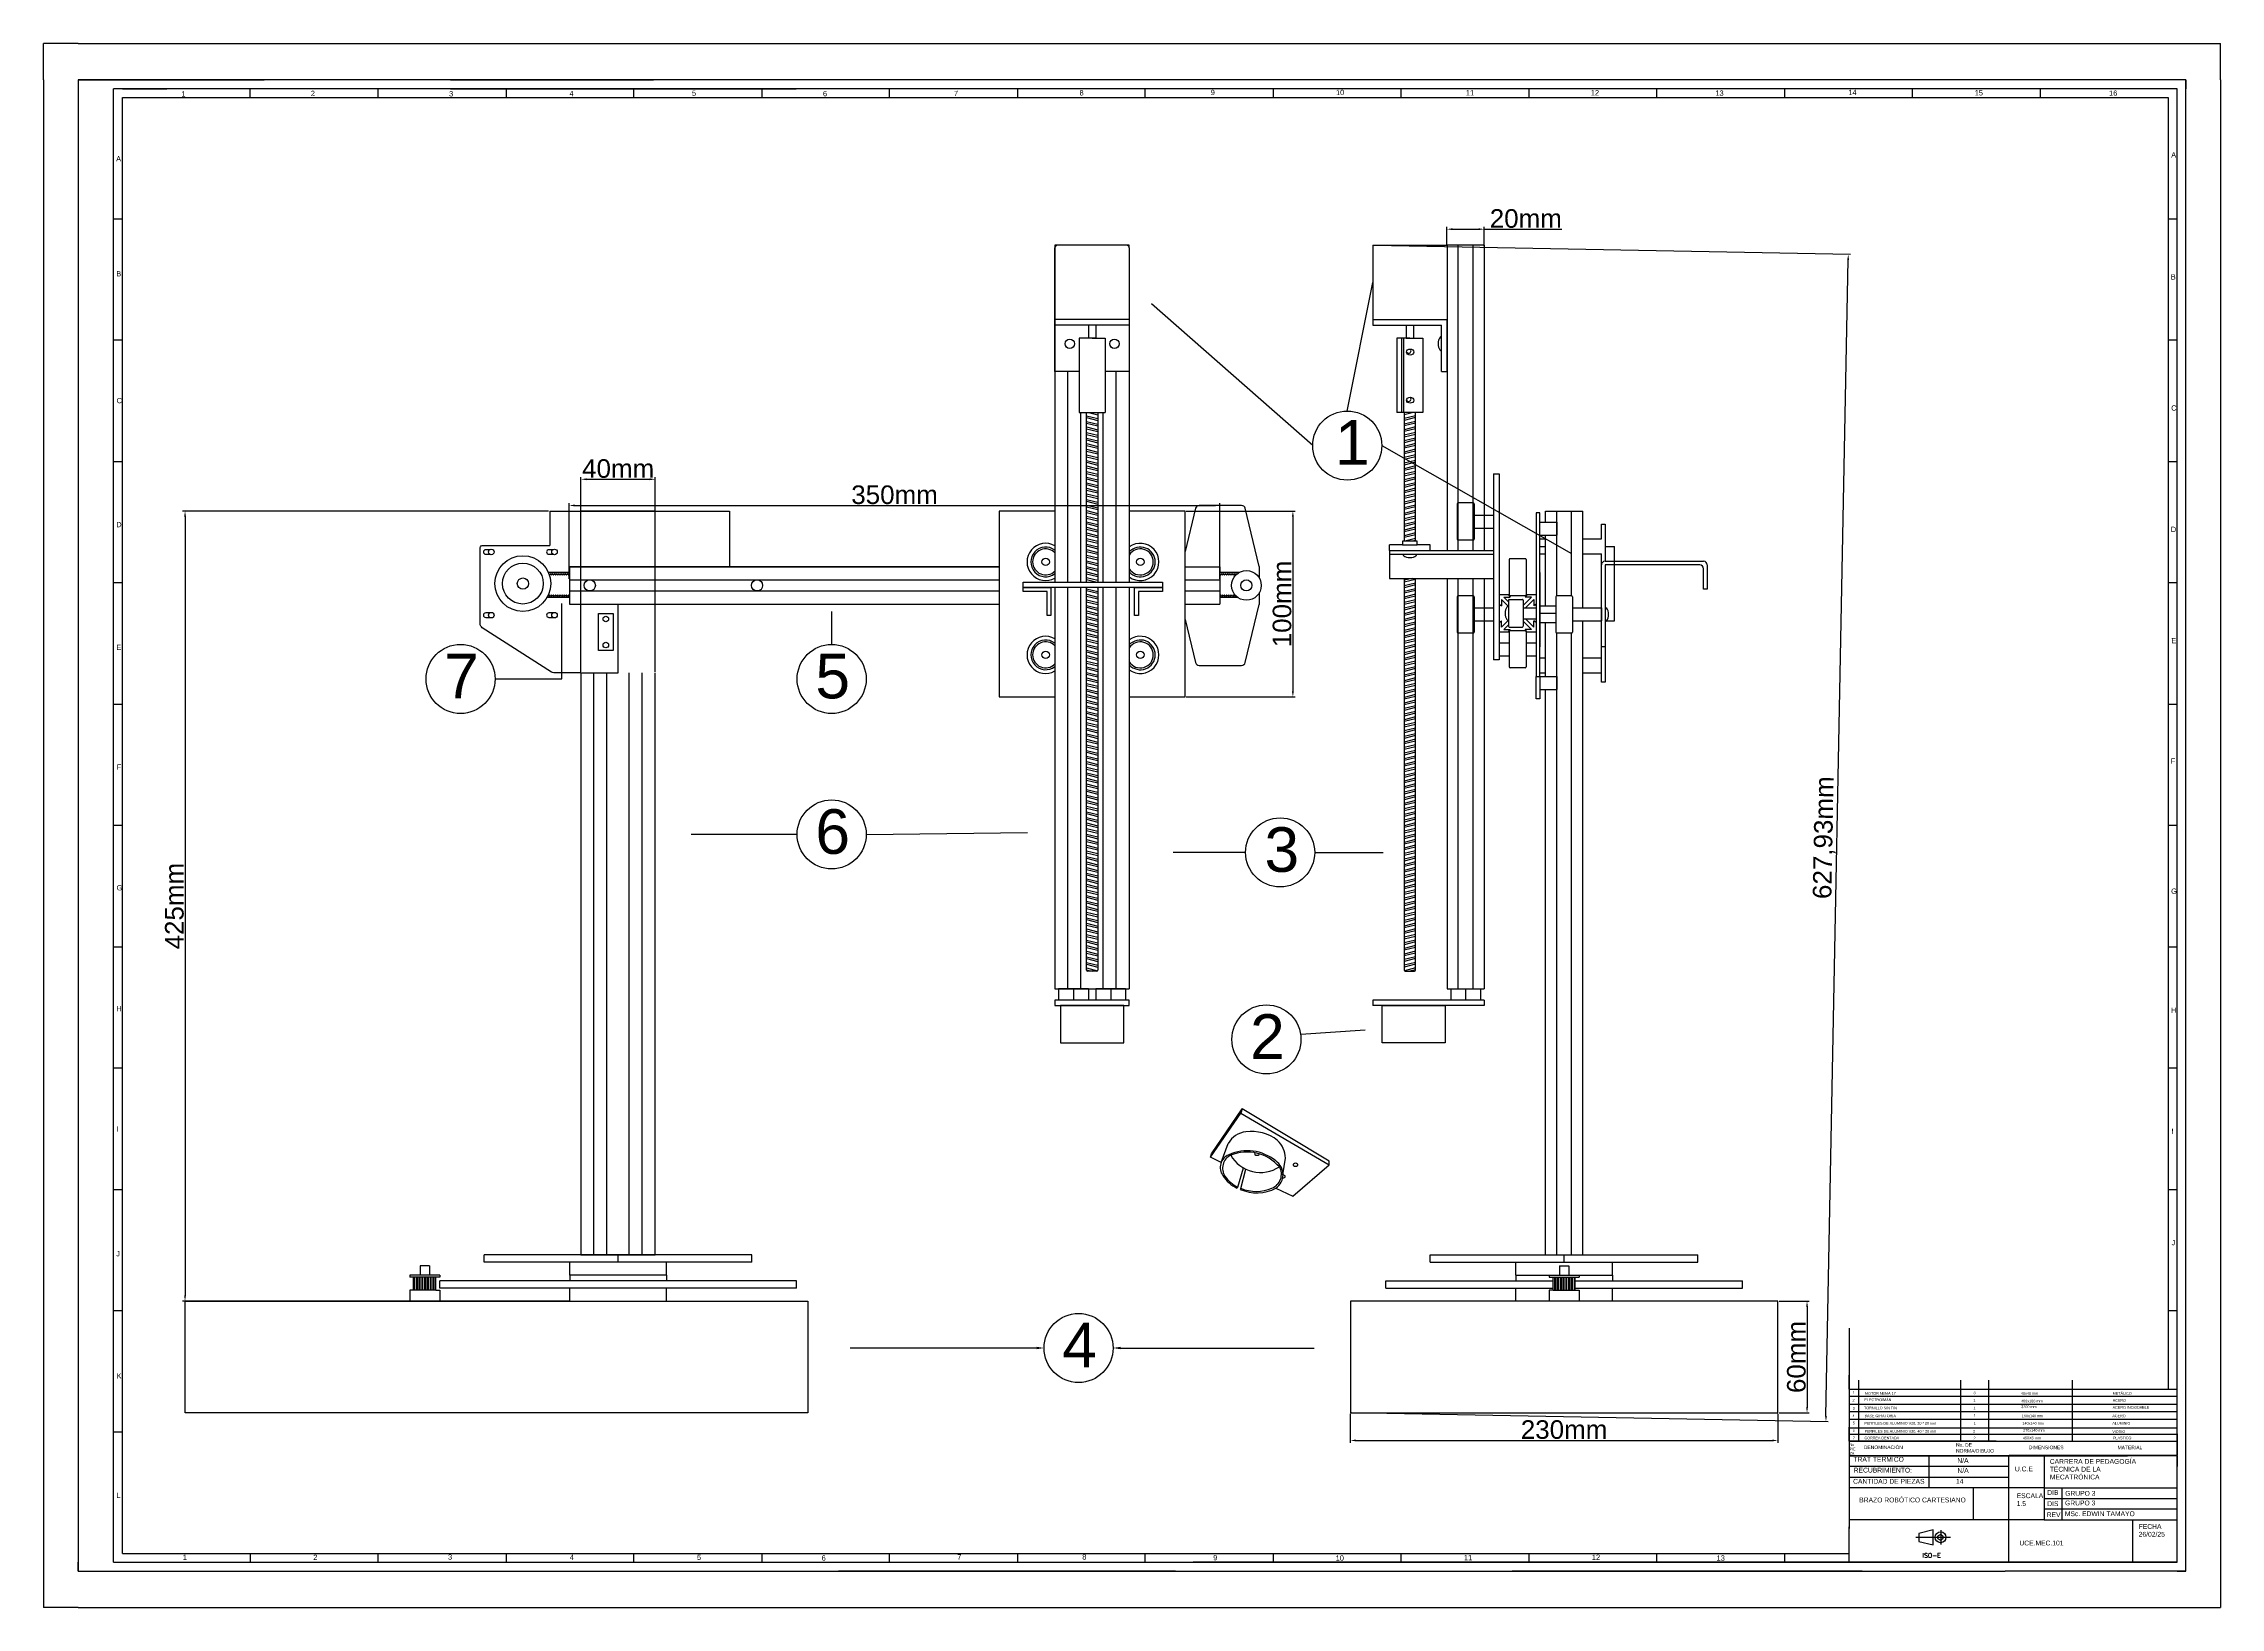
# Model space of a CAD drawing. Header units: millimetres. Extents: x -1898 to 4258, y 366 to 1294.
# Drawn here: x 3087 to 4258, y 453 to 1294 of the extents above; entities that cross this region are included whole.
import ezdxf
from ezdxf import colors
from ezdxf.entities.mleader import LeaderData, LeaderLine
from ezdxf.math import Vec2, Vec3

# ---------------------------------------------------------------- set-up
doc = ezdxf.new("R2010")
doc.units = ezdxf.units.MM
doc.layers.get('Defpoints').update_dxf_attribs({"color": 170})
for name, color, linetype in [('Carros', 10, 'Continuous'), ('Complementos', 3, 'Continuous'), ('Plásticos', 50, 'Continuous')]:
    doc.layers.add(name, color=color, linetype=linetype)
doc.layers.add('Layer1', color=7, linetype='Continuous', transparency=0.55)
doc.layers.add('Medidas', color=5, linetype='Continuous', lineweight=30, plot=False)
doc.styles.add('Anotativo', font='arial.ttf')
doc.styles.get("Standard").update_dxf_attribs({"font": 'arial.ttf', "height": 5})
doc.dimstyles.new('ISO-25', dxfattribs={"dimtxt": 10, "dimasz": 3, "dimexe": 1.25, "dimexo": 0.625, "dimtad": 1, "dimtxsty": 'Anotativo', "dimcen": 2.5, "dimadec": 0, "dimazin": 0, "dimtfac": 1, "dimtmove": 0, "dimatfit": 3, "dimfxl": 1, "dimarcsym": 0})

# ---------------------------------------------------------------- blocks, each defined once
blk = doc.blocks.new('*D29')
at = {"layer": 'Defpoints', "color": 0, "transparency": 16777216}
for p in [(3789.7, 557.7), (4019.7, 557.7), (4019.7, 542.8)]:
    blk.add_point(p, dxfattribs=at)
at = {"layer": 'Medidas', "color": 0, "lineweight": -2, "transparency": 16777216}
for p, q in [((3789.7, 557.1), (3789.7, 541.6)), ((4019.7, 557.1), (4019.7, 541.6)), ((3792.7, 542.8), (4016.7, 542.8))]:
    blk.add_line(p, q, dxfattribs=at)
at = {"layer": 'Medidas', "color": 0, "transparency": 16777216}
for points in [[(3792.7, 543.3), (3792.7, 542.3), (3789.7, 542.8)], [(4016.7, 543.3), (4016.7, 542.3), (4019.7, 542.8)]]:
    blk.add_solid(points, dxfattribs=at)
at = {"layer": 'Medidas', "color": 0, "transparency": 16777216, "insert": (3904.7, 548.6), "char_height": 10, "attachment_point": 5, "style": 'Anotativo'}
blk.add_mtext('230mm', dxfattribs=at)
blk = doc.blocks.new('*D32')
at = {"layer": 'Defpoints', "color": 0, "transparency": 16777216}
for p in [(4019.7, 617.7), (4019.7, 557.7), (4035.4, 557.7)]:
    blk.add_point(p, dxfattribs=at)
at = {"layer": 'Medidas', "color": 0, "lineweight": -2, "transparency": 16777216}
for p, q in [((4020.4, 617.7), (4036.6, 617.7)), ((4035.4, 614.7), (4035.4, 560.7)), ((4020.4, 557.7), (4036.6, 557.7))]:
    blk.add_line(p, q, dxfattribs=at)
at = {"layer": 'Medidas', "color": 0, "transparency": 16777216}
for points in [[(4034.9, 614.7), (4035.9, 614.7), (4035.4, 617.7)], [(4034.9, 560.7), (4035.9, 560.7), (4035.4, 557.7)]]:
    blk.add_solid(points, dxfattribs=at)
at = {"layer": 'Medidas', "color": 0, "transparency": 16777216, "insert": (4029.7, 587.7), "char_height": 10, "attachment_point": 5, "rotation": 90, "style": 'Anotativo'}
blk.add_mtext('60mm', dxfattribs=at)
blk = doc.blocks.new('*D33')
at = {"layer": 'Defpoints', "color": 0, "transparency": 16777216}
for p in [(3801.7, 1185.7), (4057.6, 1180.8), (3789.7, 557.9)]:
    blk.add_point(p, dxfattribs=at)
at = {"layer": 'Medidas', "color": 0, "lineweight": -2, "transparency": 16777216}
for p, q in [((3802.4, 1185.7), (4058.8, 1180.8)), ((4045.6, 556), (4057.5, 1177.8)), ((3790.4, 557.9), (4046.8, 553))]:
    blk.add_line(p, q, dxfattribs=at)
at = {"layer": 'Medidas', "color": 0, "transparency": 16777216}
for points in [[(4057, 1177.8), (4058, 1177.8), (4057.6, 1180.8)], [(4045.1, 556), (4046.1, 556), (4045.6, 553)]]:
    blk.add_solid(points, dxfattribs=at)
at = {"layer": 'Medidas', "color": 0, "transparency": 16777216, "insert": (4045, 867), "char_height": 10, "attachment_point": 5, "rotation": 88.905, "style": 'Anotativo'}
blk.add_mtext('627,93mm', dxfattribs=at)
blk = doc.blocks.new('*D30')
at = {"layer": 'Defpoints', "color": 0, "transparency": 16777216}
for p in [(3719.5, 1045.7), (3369.5, 1005.7), (3719.5, 1005.7)]:
    blk.add_point(p, dxfattribs=at)
at = {"layer": 'Medidas', "color": 0, "lineweight": -2, "transparency": 16777216}
for p, q in [((3369.5, 1006.3), (3369.5, 1046.9)), ((3372.5, 1045.7), (3716.5, 1045.7)), ((3719.5, 1006.3), (3719.5, 1046.9))]:
    blk.add_line(p, q, dxfattribs=at)
at = {"layer": 'Medidas', "color": 0, "transparency": 16777216}
for points in [[(3372.5, 1046.2), (3372.5, 1045.2), (3369.5, 1045.7)], [(3716.5, 1046.2), (3716.5, 1045.2), (3719.5, 1045.7)]]:
    blk.add_solid(points, dxfattribs=at)
at = {"layer": 'Medidas', "color": 0, "transparency": 16777216, "insert": (3544.5, 1051.4), "char_height": 10, "attachment_point": 5, "style": 'Anotativo'}
blk.add_mtext('350mm', dxfattribs=at)
blk = doc.blocks.new('*D26')
at = {"layer": 'Defpoints', "color": 0, "transparency": 16777216}
for p in [(3841.7, 1184.9), (3861.7, 1194.3), (3861.7, 1184.6)]:
    blk.add_point(p, dxfattribs=at)
at = {"layer": 'Medidas', "color": 0, "lineweight": -2, "transparency": 16777216}
for p, q in [((3841.7, 1185.6), (3841.7, 1195.5)), ((3861.7, 1185.2), (3861.7, 1195.5)), ((3844.7, 1194.3), (3858.7, 1194.3)), ((3861.7, 1194.3), (3903.5, 1194.3))]:
    blk.add_line(p, q, dxfattribs=at)
at = {"layer": 'Medidas', "color": 0, "transparency": 16777216}
for points in [[(3844.7, 1194.8), (3844.7, 1193.8), (3841.7, 1194.3)], [(3858.7, 1194.8), (3858.7, 1193.8), (3861.7, 1194.3)]]:
    blk.add_solid(points, dxfattribs=at)
at = {"layer": 'Medidas', "color": 0, "transparency": 16777216, "insert": (3884.1, 1200), "char_height": 10, "attachment_point": 5, "style": 'Anotativo'}
blk.add_mtext('20mm', dxfattribs=at)
blk = doc.blocks.new('*D31')
at = {"layer": 'Defpoints', "color": 0, "transparency": 16777216}
for p in [(3359, 1042.7), (3162.8, 617.7), (3369.8, 617.7)]:
    blk.add_point(p, dxfattribs=at)
at = {"layer": 'Medidas', "color": 0, "lineweight": -2, "transparency": 16777216}
for p, q in [((3358.4, 1042.7), (3161.5, 1042.7)), ((3162.8, 1039.7), (3162.8, 620.7)), ((3369.2, 617.7), (3161.5, 617.7))]:
    blk.add_line(p, q, dxfattribs=at)
at = {"layer": 'Medidas', "color": 0, "transparency": 16777216}
for points in [[(3162.3, 1039.7), (3163.3, 1039.7), (3162.8, 1042.7)], [(3162.3, 620.7), (3163.3, 620.7), (3162.8, 617.7)]]:
    blk.add_solid(points, dxfattribs=at)
at = {"layer": 'Medidas', "color": 0, "transparency": 16777216, "insert": (3157.1, 830.2), "char_height": 10, "attachment_point": 5, "rotation": 90, "style": 'Anotativo'}
blk.add_mtext('425mm', dxfattribs=at)
blk = doc.blocks.new('*D27')
at = {"layer": 'Defpoints', "color": 0, "transparency": 16777216}
for p in [(3415.8, 1059.8), (3375.8, 955.7), (3415.8, 955.7)]:
    blk.add_point(p, dxfattribs=at)
at = {"layer": 'Medidas', "color": 0, "lineweight": -2, "transparency": 16777216}
for p, q in [((3375.8, 956.3), (3375.8, 1061)), ((3378.8, 1059.8), (3412.8, 1059.8)), ((3415.8, 956.3), (3415.8, 1061))]:
    blk.add_line(p, q, dxfattribs=at)
at = {"layer": 'Medidas', "color": 0, "transparency": 16777216}
for points in [[(3378.8, 1060.3), (3378.8, 1059.3), (3375.8, 1059.8)], [(3412.8, 1060.3), (3412.8, 1059.3), (3415.8, 1059.8)]]:
    blk.add_solid(points, dxfattribs=at)
at = {"layer": 'Medidas', "color": 0, "transparency": 16777216, "insert": (3395.8, 1065.5), "char_height": 10, "attachment_point": 5, "style": 'Anotativo'}
blk.add_mtext('40mm', dxfattribs=at)
blk = doc.blocks.new('*D28')
at = {"layer": 'Defpoints', "color": 0, "lineweight": -2, "transparency": 16777216}
for p, q in [((3701.4, 1042.7), (3760, 1042.7)), ((3758.8, 1039.7), (3758.8, 945.7)), ((3701.4, 942.7), (3760, 942.7))]:
    blk.add_line(p, q, dxfattribs=at)
at = {"layer": 'Defpoints', "color": 0, "transparency": 16777216}
for p in [(3700.8, 1042.7), (3700.8, 942.7), (3758.8, 942.7)]:
    blk.add_point(p, dxfattribs=at)
for points in [[(3758.3, 1039.7), (3759.3, 1039.7), (3758.8, 1042.7)], [(3758.3, 945.7), (3759.3, 945.7), (3758.8, 942.7)]]:
    blk.add_solid(points, dxfattribs=at)
at = {"layer": 'Defpoints', "color": 0, "transparency": 16777216, "insert": (3753, 992.7), "char_height": 10, "attachment_point": 5, "rotation": 90, "style": 'Anotativo'}
blk.add_mtext('100mm', dxfattribs=at)

msp = doc.modelspace()

# ---------------------------------------------------------------- linework, layer by layer
at = {"color": 0}
for p, q in [((3086.671, 1274.601), (3086.671, 1294.152)), ((3105.268, 1294.152), (3086.671, 1294.152)), ((3105.268, 1294.152), (4239.225, 1294.152)), ((4239.225, 1294.152), (4257.822, 1294.152)), ((4257.822, 1274.601), (4257.822, 1294.152)), ((3086.671, 1274.601), (3086.671, 472.534)), ((4239.225, 1274.601), (3105.268, 1274.601)), ((3105.268, 1274.601), (3105.268, 472.534)), ((3105.268, 1274.601), (3205.407, 1274.601)), ((3105.268, 1274.601), (3129.111, 1274.601)), ((4234.456, 1269.833), (3124.342, 1269.833)), ((3124.342, 477.302), (3124.342, 1269.833)), ((3129.111, 1269.833), (3152.953, 1269.833)), ((3129.111, 1265.064), (4229.688, 1265.064)), ((3129.111, 482.071), (3129.111, 1265.064)), ((3129.111, 1265.064), (3197.897, 1265.064)), ((3197.897, 1265.064), (3197.897, 1269.833)), ((3197.897, 1265.064), (3266.683, 1265.064)), ((3266.683, 1265.064), (3266.683, 1269.833)), ((3305.546, 1274.601), (3414.746, 1274.601)), ((3305.546, 1269.833), (3491.519, 1269.833)), ((3305.546, 1269.833), (3409.977, 1269.833)), ((3335.469, 1269.833), (3335.469, 1265.064)), ((3404.255, 1265.064), (3404.255, 1269.833)), ((3473.041, 1269.833), (3473.041, 1265.064)), ((3695.612, 1269.833), (3514.408, 1269.833)), ((3541.827, 1265.064), (3541.827, 1269.833)), ((3610.613, 1269.833), (3610.613, 1265.064)), ((3695.612, 1274.601), (3668.684, 1274.601)), ((3679.399, 1265.064), (3679.399, 1269.833)), ((3695.612, 1274.601), (3695.612, 1274.601)), ((3748.185, 1269.833), (3748.185, 1265.064)), ((3816.971, 1265.064), (3816.971, 1269.833)), ((3885.757, 1269.833), (3885.757, 1265.064)), ((3954.544, 1265.064), (3954.544, 1269.833)), ((4023.33, 1269.833), (4023.33, 1265.064)), ((4092.116, 1265.064), (4092.116, 1269.833)), ((4160.902, 1269.833), (4160.902, 1265.064)), ((4229.688, 1265.064), (4229.688, 598.805)), ((4229.688, 1265.064), (4229.688, 1199.808)), ((4234.456, 477.302), (4234.456, 1269.833)), ((4239.225, 472.534), (4239.225, 1274.601)), ((4239.225, 1274.601), (4239.225, 1269.833)), ((4257.822, 1274.601), (4257.822, 472.534)), ((3124.342, 1199.808), (3129.111, 1199.808)), ((4229.688, 1199.808), (4234.456, 1199.808)), ((3129.111, 1134.559), (3124.342, 1134.559)), ((4234.456, 1134.559), (4229.688, 1134.559)), ((3124.342, 1069.31), (3129.111, 1069.31)), ((4229.688, 1069.31), (4234.456, 1069.31)), ((4239.225, 755.785), (4239.225, 1039.036)), ((4239.225, 755.785), (4239.225, 1039.036)), ((3129.111, 1004.061), (3124.342, 1004.061)), ((4234.456, 1004.061), (4229.688, 1004.061)), ((3124.342, 938.813), (3129.111, 938.813)), ((4229.688, 938.813), (4234.456, 938.813)), ((3129.111, 873.564), (3124.342, 873.564)), ((4234.456, 873.564), (4229.688, 873.564)), ((3124.342, 808.315), (3129.111, 808.315)), ((4229.688, 808.315), (4234.456, 808.315)), ((4239.225, 472.534), (4239.225, 755.785)), ((3129.111, 743.066), (3124.342, 743.066)), ((4234.456, 743.066), (4229.688, 743.066)), ((3124.342, 677.817), (3129.111, 677.817)), ((4229.688, 677.817), (4234.456, 677.817)), ((3129.111, 612.569), (3124.342, 612.569)), ((3129.111, 547.32), (3129.111, 612.569)), ((4234.456, 612.569), (4229.688, 612.569)), ((4058.021, 603.24), (4058.021, 523.51)), ((4234.456, 477.302), (4234.456, 590.984)), ((4058.021, 573.913), (4058.021, 577.966)), ((4058.021, 575.153), (4058.021, 495.423)), ((4058.021, 570.432), (4058.021, 574.485)), ((4058.021, 570.432), (4234.456, 570.432)), ((4234.456, 566.379), (4058.021, 566.379)), ((4058.021, 562.325), (4234.456, 562.325)), ((4234.456, 558.272), (4058.021, 558.272)), ((4058.021, 554.219), (4234.456, 554.219)), ((3129.111, 547.32), (3124.342, 547.32)), ((3129.111, 482.071), (3129.111, 547.32)), ((4058.021, 545.826), (4058.021, 549.88)), ((4058.021, 549.593), (4234.456, 549.593)), ((4058.021, 542.345), (4058.021, 546.399)), ((4058.021, 546.112), (4234.456, 546.112)), ((4137.178, 542.345), (4058.021, 542.345)), ((4058.021, 542.345), (4234.456, 542.345)), ((4234.456, 541.773), (4234.456, 545.826)), ((4234.456, 541.773), (4234.456, 545.826)), ((4234.456, 541.773), (4234.456, 542.345)), ((4234.456, 541.773), (4234.456, 542.345)), ((4234.456, 535.097), (4234.456, 541.773)), ((4234.456, 535.097), (4234.456, 541.773)), ((4234.456, 534.525), (4234.456, 540.247)), ((4234.456, 534.525), (4234.456, 540.247)), ((4234.456, 534.525), (4058.021, 534.525)), ((4058.021, 534.525), (4143.854, 534.525)), ((4058.021, 534.525), (4100.938, 534.525)), ((4058.021, 534.525), (4105.706, 534.525)), ((4058.021, 534.525), (4062.789, 534.525)), ((4058.021, 534.525), (4143.854, 534.525)), ((4058.021, 534.525), (4100.938, 534.525)), ((4143.854, 528.803), (4058.021, 528.803)), ((4062.789, 534.525), (4068.035, 534.525)), ((4062.789, 534.525), (4115.243, 534.525)), ((4100.938, 534.525), (4100.938, 517.358)), ((4115.243, 534.525), (4137.178, 534.525)), ((4137.178, 534.525), (4153.391, 534.525)), ((4143.854, 534.525), (4162.928, 534.525)), ((4143.854, 534.525), (4143.854, 477.302)), ((4143.854, 534.525), (4162.928, 534.525)), ((4153.391, 534.525), (4160.067, 534.525)), ((4160.067, 534.525), (4198.216, 534.525)), ((4162.928, 534.525), (4162.928, 500.191)), ((4198.216, 534.525), (4207.753, 534.525)), ((4234.456, 534.525), (4234.456, 535.097)), ((4234.456, 534.525), (4234.456, 535.097)), ((4234.456, 477.302), (4234.456, 534.525)), ((4234.456, 534.525), (4234.456, 528.803)), ((4234.456, 534.525), (4234.456, 528.803)), ((4234.456, 477.302), (4234.456, 534.525)), ((4234.456, 534.525), (4234.456, 528.803)), ((4234.456, 534.525), (4234.456, 528.803)), ((4058.021, 525.942), (4058.021, 521.888)), ((4058.021, 523.08), (4143.854, 523.08)), ((4162.928, 517.358), (4058.021, 517.358)), ((4143.854, 517.358), (4124.78, 517.358)), ((4124.78, 517.358), (4124.78, 500.191)), ((4162.928, 517.358), (4234.456, 517.358)), ((4162.928, 517.358), (4172.466, 517.358)), ((4162.928, 517.358), (4182.003, 517.358)), ((4162.928, 517.358), (4172.466, 517.358)), ((4172.466, 517.358), (4172.466, 500.191)), ((4058.021, 509.729), (4058.021, 505.675)), ((4162.928, 511.636), (4234.456, 511.636)), ((4234.456, 505.914), (4162.928, 505.914)), ((4162.928, 500.191), (4058.021, 500.191)), ((4058.021, 477.302), (4058.021, 496.377)), ((4107.331, 494.569), (4107.331, 486.827)), ((4162.928, 500.191), (4234.456, 500.191)), ((3124.342, 477.302), (3124.342, 482.071)), ((3129.111, 482.071), (4058.021, 482.071)), ((3129.111, 482.071), (3197.897, 482.071)), ((3197.897, 482.071), (3197.897, 477.302)), ((3266.683, 477.302), (3266.683, 482.071)), ((3335.469, 482.071), (3335.469, 477.302)), ((3404.255, 477.302), (3404.255, 482.071)), ((3473.041, 482.071), (3473.041, 477.302)), ((3541.827, 477.302), (3541.827, 482.071)), ((3610.613, 482.071), (3610.613, 477.302)), ((3679.399, 477.302), (3679.399, 482.071)), ((3748.185, 482.071), (3748.185, 477.302)), ((3816.971, 477.302), (3816.971, 482.071)), ((3885.757, 482.071), (3885.757, 477.302)), ((3954.544, 477.302), (3954.544, 482.071)), ((4023.33, 482.071), (4023.33, 477.302)), ((4058.021, 482.071), (4058.021, 491.608)), ((4058.021, 482.071), (4058.021, 491.608)), ((4093.869, 490.749), (4112.498, 490.749)), ((3086.671, 472.534), (3086.671, 452.983)), ((3105.268, 472.534), (3105.268, 477.302)), ((3105.268, 472.534), (4064.983, 472.534)), ((3105.268, 472.534), (4064.983, 472.534)), ((3105.268, 472.534), (3124.342, 472.534)), ((3105.268, 472.534), (3110.036, 472.534)), ((3105.268, 472.534), (3152.953, 472.534)), ((3124.342, 477.302), (4058.021, 477.302)), ((3124.342, 477.302), (3305.546, 477.302)), ((3124.342, 477.302), (3305.546, 477.302)), ((3124.342, 477.302), (3138.648, 477.302)), ((3152.953, 472.534), (3200.639, 472.534)), ((3695.612, 472.534), (3514.408, 472.534)), ((3695.612, 472.534), (3514.408, 472.534)), ((3886.354, 477.302), (3705.149, 477.302)), ((4058.021, 472.534), (3876.816, 472.534)), ((4234.456, 477.302), (3886.354, 477.302)), ((4058.021, 477.302), (4234.456, 477.302)), ((4064.983, 472.534), (4058.021, 472.534)), ((4058.021, 472.534), (4141.947, 472.534)), ((4111.428, 472.534), (4122.873, 472.534)), ((4218.243, 472.534), (4141.947, 472.534)), ((4218.243, 472.534), (4195.457, 472.534)), ((4234.456, 472.534), (4218.243, 472.534)), ((4234.456, 472.534), (4239.225, 472.534)), ((4239.225, 472.534), (4234.456, 472.534)), ((4239.225, 472.534), (4234.456, 472.534)), ((4234.456, 472.534), (4239.225, 472.534)), ((4234.456, 472.534), (4239.225, 472.534)), ((4257.822, 472.534), (4257.822, 452.983)), ((3105.268, 452.983), (3086.671, 452.983)), ((3105.268, 452.983), (4239.225, 452.983)), ((4239.225, 452.983), (4257.822, 452.983))]:
    msp.add_line(p, q, dxfattribs=at)
for p, q in [((3670.785, 1185.698), (3630.785, 1185.698)), ((3670.785, 1184.198), (3670.785, 1185.698)), ((3861.744, 1185.698), (3841.744, 1185.698)), ((3847.744, 1021.503), (3847.744, 1185.698)), ((3855.744, 1021.503), (3855.744, 1185.698)), ((3861.744, 1185.698), (3861.744, 1021.503)), ((3630.785, 1117.698), (3630.785, 1004.503)), ((3637.785, 1004.503), (3637.785, 1117.698)), ((3663.785, 1004.503), (3663.785, 1117.698)), ((3670.785, 1117.698), (3670.785, 1004.503)), ((3644.785, 1004.503), (3644.785, 1095.698)), ((3656.785, 1004.503), (3656.785, 1095.698)), ((3894.744, 1036.698), (3894.744, 1042.698)), ((3900.744, 997.073), (3900.744, 1042.698)), ((3908.744, 997.073), (3908.744, 1042.698)), ((3914.744, 990.573), (3914.744, 1042.698)), ((3894.744, 991.573), (3894.744, 1029.698)), ((3600.785, 1012.698), (3369.543, 1012.698)), ((3369.543, 1012.698), (3369.543, 992.698)), ((3369.543, 1012.698), (3600.785, 1012.698)), ((3700.785, 1012.698), (3719.543, 1012.698)), ((3719.543, 1012.698), (3719.543, 992.698)), ((3369.543, 1005.698), (3600.785, 1005.698)), ((3369.543, 999.698), (3600.785, 999.698)), ((3613.665, 999.503), (3613.665, 1001.503)), ((3613.665, 1001.503), (3628.665, 1001.503)), ((3626.665, 999.503), (3613.665, 999.503)), ((3626.665, 986.503), (3626.665, 999.503)), ((3628.665, 1001.503), (3628.665, 986.503)), ((3630.785, 1001.503), (3630.785, 785.698)), ((3637.785, 785.698), (3637.785, 1001.503)), ((3644.785, 785.698), (3644.785, 1001.503)), ((3656.785, 785.698), (3656.785, 1001.503)), ((3663.785, 785.698), (3663.785, 1001.503)), ((3670.785, 1001.503), (3670.785, 785.698)), ((3673.665, 1001.503), (3688.665, 1001.503)), ((3673.665, 986.503), (3673.665, 1001.503)), ((3688.665, 999.503), (3675.665, 999.503)), ((3675.665, 999.503), (3675.665, 986.503)), ((3688.665, 1001.503), (3688.665, 999.503)), ((3700.785, 1005.698), (3719.543, 1005.698)), ((3700.785, 999.698), (3719.543, 999.698)), ((3847.744, 785.698), (3847.744, 1006.503)), ((3855.744, 785.698), (3855.744, 1006.503)), ((3861.744, 1006.503), (3861.744, 785.698)), ((3874.744, 997.698), (3869.744, 997.698)), ((3869.744, 997.698), (3869.744, 992.698)), ((3872.244, 996.448), (3874.744, 993.948)), ((3872.244, 996.448), (3875.744, 996.448)), ((3874.744, 997.698), (3875.744, 996.448)), ((3887.244, 996.448), (3882.744, 991.948)), ((3884.744, 997.698), (3883.744, 996.448)), ((3887.244, 996.448), (3883.744, 996.448)), ((3889.744, 997.698), (3884.744, 997.698)), ((3889.744, 997.698), (3887.244, 997.698)), ((3889.744, 997.698), (3889.744, 992.698)), ((3369.543, 992.698), (3600.785, 992.698)), ((3628.665, 986.503), (3626.665, 986.503)), ((3675.665, 986.503), (3673.665, 986.503)), ((3700.785, 992.698), (3719.543, 992.698)), ((3869.744, 992.698), (3870.994, 991.698)), ((3870.994, 995.198), (3874.744, 991.448)), ((3870.994, 995.198), (3870.994, 991.698)), ((3870.994, 980.198), (3874.744, 983.948)), ((3888.494, 995.198), (3883.994, 990.698)), ((3888.494, 995.198), (3888.494, 991.698)), ((3889.744, 992.698), (3888.494, 991.698)), ((3869.744, 982.698), (3870.994, 983.698)), ((3869.744, 982.698), (3869.744, 977.698)), ((3869.744, 977.698), (3874.744, 977.698)), ((3870.994, 980.198), (3870.994, 983.698)), ((3872.244, 978.948), (3874.744, 981.448)), ((3872.244, 978.948), (3875.744, 978.948)), ((3874.744, 977.698), (3875.744, 978.948)), ((3889.744, 982.698), (3889.744, 977.698)), ((3894.744, 953.698), (3894.744, 982.573)), ((3900.744, 642.698), (3900.744, 977.073)), ((3908.744, 642.698), (3908.744, 977.073)), ((3914.744, 642.698), (3914.744, 983.573)), ((3382.785, 642.698), (3382.785, 955.698)), ((3389.785, 642.698), (3389.785, 955.698)), ((3401.785, 642.698), (3401.785, 955.698)), ((3408.785, 642.698), (3408.785, 955.698)), ((3894.744, 642.698), (3894.744, 946.698)), ((3630.785, 785.698), (3670.785, 785.698)), ((3841.744, 785.698), (3861.744, 785.698)), ((3894.744, 642.698), (3914.744, 642.698)), ((4229.688, 598.805), (4229.688, 570.432)), ((4058.021, 575.153), (4058.021, 542.345)), ((4063.019, 575.288), (4063.019, 542.481)), ((4118.021, 575.153), (4118.021, 542.345)), ((4133.021, 575.153), (4133.021, 542.345)), ((4178.021, 575.153), (4178.021, 542.345))]:
    msp.add_line(p, q)
for points in [[(3630.785, 1185.698), (3630.785, 1004.503)], [(3841.744, 1185.698), (3841.744, 1021.503)], [(3415.785, 1042.698), (3375.785, 1042.698)], [(3841.744, 1006.503), (3841.744, 785.698)], [(3375.785, 955.698), (3375.785, 642.698), (3415.785, 642.698), (3415.785, 955.698)]]:
    msp.add_lwpolyline(points)
msp.add_lwpolyline([(3688.665, 1001.503), (3613.665, 1001.503), (3613.665, 1004.503), (3688.665, 1004.503)], close=True)
msp.add_lwpolyline([(4095.49, 488.467), (4103.183, 486.729), (4103.183, 494.77), (4095.49, 492.841)], close=True, dxfattribs=at)
for centre in [(3327.543, 1020.698), (3361.543, 1020.698), (3327.543, 986.698), (3361.543, 986.698), (3389.2, 984.633), (3389.2, 970.633)]:
    msp.add_circle(centre, 1.5)
for centre, radius in [((4107.249, 490.712), 2.914), ((4107.167, 490.712), 1.457)]:
    msp.add_circle(centre, radius, dxfattribs=at)
at = {"layer": 'Carros'}
for p, q in [((3866.744, 1062.698), (3866.744, 962.698)), ((3359.026, 1042.698), (3359.026, 1024.256)), ((3455.785, 1042.698), (3455.785, 1012.698)), ((3856.244, 1040.573), (3856.244, 1033.573)), ((3856.244, 1040.573), (3866.744, 1040.573)), ((3856.244, 1033.573), (3866.744, 1033.573)), ((3891.744, 1041.698), (3889.744, 1041.698)), ((3889.744, 1041.698), (3889.744, 953.698)), ((3891.744, 1009.698), (3891.744, 1041.698)), ((3891.744, 1036.698), (3900.744, 1036.698)), ((3900.744, 1036.698), (3900.744, 1029.698)), ((3924.744, 1027.698), (3924.744, 1035.698)), ((3924.744, 1035.698), (3926.744, 1035.698)), ((3926.744, 1035.698), (3926.744, 1015.698)), ((3926.744, 1035.698), (3926.744, 1015.698)), ((3322.629, 1024.256), (3359.026, 1024.256)), ((3326.643, 1021.898), (3324.543, 1021.898)), ((3324.543, 1019.498), (3326.643, 1019.498)), ((3360.643, 1021.898), (3358.543, 1021.898)), ((3358.543, 1019.498), (3360.643, 1019.498)), ((3810.744, 1021.503), (3866.744, 1021.503)), ((3810.744, 1021.503), (3810.744, 1006.503)), ((3810.744, 1019.503), (3866.744, 1019.503)), ((3891.744, 1029.698), (3900.744, 1029.698)), ((3891.744, 1027.698), (3894.744, 1027.698)), ((3891.744, 1019.698), (3894.744, 1019.698)), ((3914.744, 1027.698), (3924.744, 1027.698)), ((3914.744, 1019.698), (3924.744, 1019.698)), ((3924.744, 950.698), (3924.744, 1019.698)), ((3891.744, 953.698), (3891.744, 1009.698)), ((3924.744, 969.698), (3924.744, 1013.698)), ((3926.744, 1015.698), (3979.744, 1015.698)), ((3926.744, 1013.698), (3926.744, 950.698)), ((3977.744, 1013.698), (3926.744, 1013.698)), ((3926.744, 1013.698), (3926.744, 969.698)), ((3979.744, 1000.698), (3979.744, 1011.698)), ((3981.744, 1013.698), (3981.744, 1000.698)), ((3810.744, 1006.503), (3866.744, 1006.503)), ((3869.744, 997.698), (3869.744, 992.698)), ((3889.744, 997.698), (3889.744, 995.198)), ((3981.744, 1000.698), (3979.744, 1000.698)), ((3326.643, 987.898), (3324.543, 987.898)), ((3324.543, 985.498), (3326.643, 985.498)), ((3360.643, 987.898), (3358.543, 987.898)), ((3358.543, 985.498), (3360.643, 985.498)), ((3385.2, 987.633), (3393.2, 987.633)), ((3385.2, 967.633), (3385.2, 987.633)), ((3393.2, 987.633), (3393.2, 967.633)), ((3395.785, 955.698), (3395.785, 992.698)), ((3856.244, 990.573), (3856.244, 983.573)), ((3856.244, 990.573), (3866.744, 990.573)), ((3888.494, 980.198), (3883.994, 984.698)), ((3889.744, 991.698), (3889.744, 992.698)), ((3856.244, 983.573), (3866.744, 983.573)), ((3869.744, 982.698), (3869.744, 977.698)), ((3887.244, 978.948), (3882.744, 983.448)), ((3887.244, 978.948), (3883.744, 978.948)), ((3884.744, 977.698), (3883.744, 978.948)), ((3884.744, 977.698), (3889.744, 977.698)), ((3888.494, 980.198), (3888.494, 983.698)), ((3889.744, 982.698), (3888.494, 983.698)), ((3393.2, 967.633), (3385.2, 967.633)), ((3891.744, 963.698), (3894.744, 963.698)), ((3914.744, 963.698), (3924.744, 963.698)), ((3926.744, 969.698), (3924.744, 969.698)), ((3375.785, 955.698), (3395.785, 955.698)), ((3889.744, 953.698), (3891.744, 953.698)), ((3889.744, 941.698), (3889.744, 953.698)), ((3891.744, 955.698), (3894.744, 955.698)), ((3891.744, 953.698), (3891.744, 941.698)), ((3891.744, 953.698), (3900.744, 953.698)), ((3900.744, 953.698), (3900.744, 946.698)), ((3914.744, 955.698), (3924.744, 955.698)), ((3926.744, 950.698), (3924.744, 950.698)), ((3891.744, 941.698), (3889.744, 941.698)), ((3891.744, 946.698), (3900.744, 946.698)), ((3467.785, 642.698), (3323.785, 642.698)), ((3323.785, 638.698), (3323.785, 642.698)), ((3467.785, 638.698), (3323.785, 638.698)), ((3421.785, 638.698), (3369.785, 638.698)), ((3369.785, 631.698), (3369.785, 638.698)), ((3395.785, 638.698), (3395.785, 642.698)), ((3421.785, 631.698), (3421.785, 638.698)), ((3467.785, 638.698), (3467.785, 642.698)), ((3832.744, 642.698), (3976.744, 642.698)), ((3832.744, 638.698), (3832.744, 642.698)), ((3832.744, 638.698), (3976.744, 638.698)), ((3878.744, 631.698), (3878.744, 638.698)), ((3878.744, 638.698), (3930.744, 638.698)), ((3904.744, 638.698), (3904.744, 642.698)), ((3930.744, 631.698), (3930.744, 638.698)), ((3976.744, 638.698), (3976.744, 642.698)), ((3491.785, 628.698), (3299.785, 628.698)), ((3299.785, 624.698), (3299.785, 628.698)), ((3491.785, 624.698), (3299.785, 624.698)), ((3421.785, 631.698), (3369.785, 631.698)), ((3369.785, 631.698), (3369.785, 628.698)), ((3369.785, 617.698), (3369.785, 624.698)), ((3415.785, 624.698), (3375.785, 624.698)), ((3421.785, 631.698), (3421.785, 628.698)), ((3421.785, 617.698), (3421.785, 624.698)), ((3491.785, 624.698), (3491.785, 628.698)), ((3808.744, 624.698), (3808.744, 628.698)), ((3808.744, 628.698), (3898.744, 628.698)), ((3808.744, 624.698), (3898.744, 624.698)), ((3878.744, 631.698), (3930.744, 631.698)), ((3878.744, 631.698), (3878.744, 628.698)), ((3878.744, 617.698), (3878.744, 624.698)), ((3884.744, 624.698), (3898.744, 624.698)), ((3910.744, 628.698), (4000.744, 628.698)), ((3910.744, 624.698), (3924.744, 624.698)), ((3910.744, 624.698), (4000.744, 624.698)), ((3930.744, 631.698), (3930.744, 628.698)), ((3930.744, 617.698), (3930.744, 624.698)), ((4000.744, 624.698), (4000.744, 628.698))]:
    msp.add_line(p, q, dxfattribs=at)
for points in [[(3866.744, 1062.698), (3869.744, 1062.698), (3869.744, 962.698), (3866.744, 962.698)], [(3359.026, 1042.698), (3455.785, 1042.698)], [(3630.785, 1042.698), (3600.785, 1042.698), (3600.785, 942.698), (3630.785, 942.698)], [(3670.785, 942.698), (3700.785, 942.698), (3700.785, 1042.698), (3670.785, 1042.698)]]:
    msp.add_lwpolyline(points, dxfattribs=at)
for points in [[(3740.785, 1006.571), (3740.785, 1012.459, 0.05952915), (3740.728, 1012.931), (3733.155, 1044.17, 0.34614914), (3731.212, 1045.698), (3708.358, 1045.698, 0.34614914), (3706.414, 1044.17), (3700.785, 1020.948)], [(3375.785, 955.698), (3361.275, 955.698, -0.14348277), (3359.926, 956.094), (3322.694, 979.961, -0.25554322), (3321.543, 982.065), (3321.543, 1022.477, -0.28117626), (3322.629, 1024.256)], [(3700.785, 984.448), (3706.414, 961.227, 0.34614914), (3708.358, 959.698), (3731.212, 959.698, 0.34614914), (3733.155, 961.227), (3740.728, 992.466, 0.05952915), (3740.785, 992.937), (3740.785, 998.825)]]:
    msp.add_lwpolyline(points, format="xyb", dxfattribs=at)
for centre, radius in [((3344.543, 1003.698), 15), ((3380.543, 1002.698), 3), ((3470.543, 1002.698), 3)]:
    msp.add_circle(centre, radius, dxfattribs=at)
for centre, radius, start, end in [((3324.543, 1020.698), 1.2, 90, 270), ((3358.543, 1020.698), 1.2, 90, 270), ((3926.744, 1013.698), 2, 90, 180), ((3977.744, 1011.698), 2, 0, 90), ((3979.744, 1013.698), 2, 0, 90), ((3324.543, 986.698), 1.2, 90, 270), ((3358.543, 986.698), 1.2, 90, 270)]:
    msp.add_arc(centre, radius, start, end, dxfattribs=at)
at = {"layer": 'Complementos'}
for p, q in [((3630.785, 1145.698), (3630.785, 1184.198)), ((3669.285, 1185.698), (3632.285, 1185.698)), ((3670.785, 1184.198), (3670.785, 1145.698)), ((3801.744, 1185.698), (3801.744, 1145.698)), ((3801.744, 1185.698), (3841.744, 1185.698)), ((3841.744, 1185.698), (3841.744, 1145.698)), ((3670.785, 1145.698), (3630.785, 1145.698)), ((3630.785, 1117.698), (3630.785, 1145.698)), ((3670.785, 1142.698), (3630.785, 1142.698)), ((3648.785, 1142.698), (3648.785, 1135.698)), ((3652.785, 1142.698), (3652.785, 1135.698)), ((3670.785, 1145.698), (3670.785, 1117.698)), ((3801.744, 1145.698), (3841.744, 1145.698)), ((3801.744, 1145.698), (3801.744, 1142.698)), ((3801.744, 1142.698), (3838.744, 1142.698)), ((3819.744, 1142.698), (3819.744, 1135.698)), ((3823.744, 1142.698), (3823.744, 1135.698)), ((3838.744, 1117.698), (3838.744, 1142.698)), ((3841.744, 1117.698), (3841.744, 1145.698)), ((3648.785, 1135.698), (3643.785, 1135.698)), ((3643.785, 1135.698), (3643.785, 1095.698)), ((3652.785, 1135.698), (3648.785, 1135.698)), ((3650.785, 1135.698), (3657.785, 1135.698)), ((3652.785, 1135.698), (3657.785, 1135.698)), ((3657.785, 1135.698), (3657.785, 1095.698)), ((3819.744, 1135.698), (3814.744, 1135.698)), ((3821.744, 1135.698), (3814.744, 1135.698)), ((3814.744, 1135.698), (3814.744, 1095.698)), ((3817.244, 1135.698), (3817.244, 1095.698)), ((3818.244, 1135.698), (3818.244, 1095.698)), ((3819.744, 1135.698), (3823.744, 1135.698)), ((3823.744, 1135.698), (3828.744, 1135.698)), ((3828.744, 1135.698), (3828.744, 1095.698)), ((3643.785, 1117.698), (3630.785, 1117.698)), ((3670.785, 1117.698), (3657.785, 1117.698)), ((3838.744, 1117.698), (3841.744, 1117.698)), ((3643.785, 1095.698), (3657.785, 1095.698)), ((3647.785, 1004.503), (3647.785, 1095.698)), ((3647.785, 1093.948), (3653.785, 1092.448)), ((3647.785, 1092.948), (3653.785, 1091.448)), ((3647.785, 1090.948), (3653.785, 1089.448)), ((3647.785, 1089.948), (3653.785, 1088.448)), ((3648.785, 1095.698), (3653.785, 1094.448)), ((3652.785, 1095.698), (3653.785, 1095.448)), ((3653.785, 1095.698), (3653.785, 1004.503)), ((3828.744, 1095.698), (3814.744, 1095.698)), ((3818.744, 1095.698), (3818.744, 1026.503)), ((3823.744, 1095.698), (3818.744, 1094.448)), ((3819.744, 1095.698), (3818.744, 1095.448)), ((3824.744, 1093.948), (3818.744, 1092.448)), ((3824.744, 1092.948), (3818.744, 1091.448)), ((3824.744, 1090.948), (3818.744, 1089.448)), ((3824.744, 1089.948), (3818.744, 1088.448)), ((3824.744, 1026.503), (3824.744, 1095.698)), ((3647.785, 1087.948), (3653.785, 1086.448)), ((3647.785, 1086.948), (3653.785, 1085.448)), ((3647.785, 1084.948), (3653.785, 1083.448)), ((3647.785, 1083.948), (3653.785, 1082.448)), ((3647.785, 1081.948), (3653.785, 1080.448)), ((3647.785, 1080.948), (3653.785, 1079.448)), ((3647.785, 1078.948), (3653.785, 1077.448)), ((3647.785, 1077.948), (3653.785, 1076.448)), ((3824.744, 1087.948), (3818.744, 1086.448)), ((3824.744, 1086.948), (3818.744, 1085.448)), ((3824.744, 1084.948), (3818.744, 1083.448)), ((3824.744, 1083.948), (3818.744, 1082.448)), ((3824.744, 1081.948), (3818.744, 1080.448)), ((3824.744, 1080.948), (3818.744, 1079.448)), ((3824.744, 1078.948), (3818.744, 1077.448)), ((3824.744, 1077.948), (3818.744, 1076.448)), ((3647.785, 1075.948), (3653.785, 1074.448)), ((3647.785, 1074.948), (3653.785, 1073.448)), ((3647.785, 1072.948), (3653.785, 1071.448)), ((3647.785, 1071.948), (3653.785, 1070.448)), ((3647.785, 1069.948), (3653.785, 1068.448)), ((3647.785, 1068.948), (3653.785, 1067.448)), ((3647.785, 1066.948), (3653.785, 1065.448)), ((3647.785, 1065.948), (3653.785, 1064.448)), ((3824.744, 1075.948), (3818.744, 1074.448)), ((3824.744, 1074.948), (3818.744, 1073.448)), ((3824.744, 1072.948), (3818.744, 1071.448)), ((3824.744, 1071.948), (3818.744, 1070.448)), ((3824.744, 1069.948), (3818.744, 1068.448)), ((3824.744, 1068.948), (3818.744, 1067.448)), ((3824.744, 1066.948), (3818.744, 1065.448)), ((3824.744, 1065.948), (3818.744, 1064.448)), ((3647.785, 1063.948), (3653.785, 1062.448)), ((3647.785, 1062.948), (3653.785, 1061.448)), ((3647.785, 1060.948), (3653.785, 1059.448)), ((3647.785, 1059.948), (3653.785, 1058.448)), ((3647.785, 1057.948), (3653.785, 1056.448)), ((3647.785, 1056.948), (3653.785, 1055.448)), ((3647.785, 1054.948), (3653.785, 1053.448)), ((3824.744, 1063.948), (3818.744, 1062.448)), ((3824.744, 1062.948), (3818.744, 1061.448)), ((3824.744, 1060.948), (3818.744, 1059.448)), ((3824.744, 1059.948), (3818.744, 1058.448)), ((3824.744, 1057.948), (3818.744, 1056.448)), ((3824.744, 1056.948), (3818.744, 1055.448)), ((3824.744, 1054.948), (3818.744, 1053.448)), ((3647.785, 1053.948), (3653.785, 1052.448)), ((3647.785, 1051.948), (3653.785, 1050.448)), ((3647.785, 1050.948), (3653.785, 1049.448)), ((3647.785, 1048.948), (3653.785, 1047.448)), ((3647.785, 1047.948), (3653.785, 1046.448)), ((3647.785, 1045.948), (3653.785, 1044.448)), ((3647.785, 1044.948), (3653.785, 1043.448)), ((3647.785, 1042.948), (3653.785, 1041.448)), ((3824.744, 1053.948), (3818.744, 1052.448)), ((3824.744, 1051.948), (3818.744, 1050.448)), ((3824.744, 1050.948), (3818.744, 1049.448)), ((3824.744, 1048.948), (3818.744, 1047.448)), ((3824.744, 1047.948), (3818.744, 1046.448)), ((3824.744, 1045.948), (3818.744, 1044.448)), ((3824.744, 1044.948), (3818.744, 1043.448)), ((3824.744, 1042.948), (3818.744, 1041.448)), ((3847.244, 1046.573), (3847.244, 1027.573)), ((3855.744, 1047.073), (3847.744, 1047.073)), ((3856.244, 1046.573), (3856.244, 1027.573)), ((3647.785, 1041.948), (3653.785, 1040.448)), ((3647.785, 1039.948), (3653.785, 1038.448)), ((3647.785, 1038.948), (3653.785, 1037.448)), ((3647.785, 1036.948), (3653.785, 1035.448)), ((3647.785, 1035.948), (3653.785, 1034.448)), ((3647.785, 1033.948), (3653.785, 1032.448)), ((3647.785, 1032.948), (3653.785, 1031.448)), ((3647.785, 1030.948), (3653.785, 1029.448)), ((3824.744, 1041.948), (3818.744, 1040.448)), ((3824.744, 1039.948), (3818.744, 1038.448)), ((3824.744, 1038.948), (3818.744, 1037.448)), ((3824.744, 1036.948), (3818.744, 1035.448)), ((3824.744, 1035.948), (3818.744, 1034.448)), ((3824.744, 1033.948), (3818.744, 1032.448)), ((3824.744, 1032.948), (3818.744, 1031.448)), ((3824.744, 1030.948), (3818.744, 1029.448)), ((3647.785, 1029.948), (3653.785, 1028.448)), ((3647.785, 1027.948), (3653.785, 1026.448)), ((3647.785, 1026.948), (3653.785, 1025.448)), ((3647.785, 1024.948), (3653.785, 1023.448)), ((3647.785, 1023.948), (3653.785, 1022.448)), ((3647.785, 1021.948), (3653.785, 1020.448)), ((3647.785, 1020.948), (3653.785, 1019.448)), ((3647.785, 1018.948), (3653.785, 1017.448)), ((3817.744, 1024.503), (3810.744, 1024.503)), ((3810.744, 1021.503), (3810.744, 1024.503)), ((3825.744, 1026.503), (3817.744, 1026.503)), ((3817.744, 1026.503), (3817.744, 1024.503)), ((3817.744, 1024.503), (3825.744, 1024.503)), ((3824.744, 1029.948), (3818.744, 1028.448)), ((3824.744, 1027.948), (3818.964, 1026.503)), ((3824.744, 1026.948), (3822.964, 1026.503)), ((3825.744, 1024.503), (3825.744, 1026.503)), ((3832.744, 1024.503), (3825.744, 1024.503)), ((3832.744, 1021.503), (3832.744, 1024.503)), ((3855.744, 1027.073), (3847.744, 1027.073)), ((3891.744, 1023.698), (3894.744, 1023.698)), ((3926.744, 1023.698), (3931.744, 1023.698)), ((3931.744, 983.698), (3931.744, 1023.698)), ((3369.543, 1009.698), (3358.291, 1009.698)), ((3358.864, 1008.556), (3358.543, 1009.198)), ((3359.543, 1009.198), (3359.222, 1008.556)), ((3359.864, 1008.556), (3359.543, 1009.198)), ((3360.543, 1009.198), (3360.222, 1008.556)), ((3360.864, 1008.556), (3360.543, 1009.198)), ((3361.543, 1009.198), (3361.222, 1008.556)), ((3361.864, 1008.556), (3361.543, 1009.198)), ((3362.543, 1009.198), (3362.222, 1008.556)), ((3362.864, 1008.556), (3362.543, 1009.198)), ((3363.543, 1009.198), (3363.222, 1008.556)), ((3363.864, 1008.556), (3363.543, 1009.198)), ((3364.543, 1009.198), (3364.222, 1008.556)), ((3364.864, 1008.556), (3364.543, 1009.198)), ((3365.543, 1009.198), (3365.222, 1008.556)), ((3365.864, 1008.556), (3365.543, 1009.198)), ((3366.543, 1009.198), (3366.222, 1008.556)), ((3366.864, 1008.556), (3366.543, 1009.198)), ((3367.543, 1009.198), (3367.222, 1008.556)), ((3367.864, 1008.556), (3367.543, 1009.198)), ((3368.543, 1009.198), (3368.222, 1008.556)), ((3368.864, 1008.556), (3368.543, 1009.198)), ((3369.543, 1009.198), (3369.222, 1008.556)), ((3647.785, 1017.948), (3653.785, 1016.448)), ((3647.785, 1015.948), (3653.785, 1014.448)), ((3647.785, 1014.948), (3653.785, 1013.448)), ((3647.785, 1012.948), (3653.785, 1011.448)), ((3647.785, 1011.948), (3653.785, 1010.448)), ((3647.785, 1009.948), (3653.785, 1008.448)), ((3647.785, 1008.948), (3653.785, 1007.448)), ((3729.912, 1009.698), (3719.543, 1009.698)), ((3719.864, 1008.556), (3719.543, 1009.198)), ((3720.543, 1009.198), (3720.222, 1008.556)), ((3720.864, 1008.556), (3720.543, 1009.198)), ((3721.543, 1009.198), (3721.222, 1008.556)), ((3721.864, 1008.556), (3721.543, 1009.198)), ((3722.543, 1009.198), (3722.222, 1008.556)), ((3722.864, 1008.556), (3722.543, 1009.198)), ((3723.543, 1009.198), (3723.222, 1008.556)), ((3723.864, 1008.556), (3723.543, 1009.198)), ((3724.543, 1009.198), (3724.222, 1008.556)), ((3724.864, 1008.556), (3724.543, 1009.198)), ((3725.543, 1009.198), (3725.222, 1008.556)), ((3725.864, 1008.556), (3725.543, 1009.198)), ((3726.543, 1009.198), (3726.222, 1008.556)), ((3726.864, 1008.556), (3726.543, 1009.198)), ((3727.543, 1009.198), (3727.222, 1008.556)), ((3727.864, 1008.556), (3727.543, 1009.198)), ((3728.543, 1009.198), (3728.222, 1008.556)), ((3875.244, 1016.573), (3875.244, 997.573)), ((3883.744, 1017.073), (3875.744, 1017.073)), ((3884.244, 1016.573), (3884.244, 997.573)), ((3891.744, 1009.698), (3891.744, 969.698)), ((3369.543, 996.198), (3357.533, 996.198)), ((3358.543, 996.698), (3358.222, 997.341)), ((3358.864, 997.341), (3358.543, 996.698)), ((3359.543, 996.698), (3359.222, 997.341)), ((3359.864, 997.341), (3359.543, 996.698)), ((3360.543, 996.698), (3360.222, 997.341)), ((3360.864, 997.341), (3360.543, 996.698)), ((3361.543, 996.698), (3361.222, 997.341)), ((3361.864, 997.341), (3361.543, 996.698)), ((3362.543, 996.698), (3362.222, 997.341)), ((3362.864, 997.341), (3362.543, 996.698)), ((3363.543, 996.698), (3363.222, 997.341)), ((3363.864, 997.341), (3363.543, 996.698)), ((3364.543, 996.698), (3364.222, 997.341)), ((3364.864, 997.341), (3364.543, 996.698)), ((3365.543, 996.698), (3365.222, 997.341)), ((3365.864, 997.341), (3365.543, 996.698)), ((3366.543, 996.698), (3366.222, 997.341)), ((3366.864, 997.341), (3366.543, 996.698)), ((3367.543, 996.698), (3367.222, 997.341)), ((3367.864, 997.341), (3367.543, 996.698)), ((3368.543, 996.698), (3368.222, 997.341)), ((3368.864, 997.341), (3368.543, 996.698)), ((3369.543, 996.698), (3369.222, 997.341)), ((3647.785, 1006.948), (3653.785, 1005.448)), ((3647.785, 1005.948), (3653.565, 1004.503)), ((3647.785, 795.698), (3647.785, 1001.503)), ((3647.785, 1000.948), (3653.785, 999.448)), ((3647.785, 999.948), (3653.785, 998.448)), ((3647.785, 997.948), (3653.785, 996.448)), ((3647.785, 996.948), (3653.785, 995.448)), ((3653.565, 1001.503), (3653.785, 1001.448)), ((3653.785, 1001.503), (3653.785, 795.698)), ((3719.864, 997.341), (3719.543, 996.698)), ((3729.121, 996.198), (3719.543, 996.198)), ((3720.543, 996.698), (3720.222, 997.341)), ((3720.864, 997.341), (3720.543, 996.698)), ((3721.543, 996.698), (3721.222, 997.341)), ((3721.864, 997.341), (3721.543, 996.698)), ((3722.543, 996.698), (3722.222, 997.341)), ((3722.864, 997.341), (3722.543, 996.698)), ((3723.543, 996.698), (3723.222, 997.341)), ((3723.864, 997.341), (3723.543, 996.698)), ((3724.543, 996.698), (3724.222, 997.341)), ((3724.864, 997.341), (3724.543, 996.698)), ((3725.543, 996.698), (3725.222, 997.341)), ((3725.864, 997.341), (3725.543, 996.698)), ((3726.543, 996.698), (3726.222, 997.341)), ((3726.864, 997.341), (3726.543, 996.698)), ((3727.543, 996.698), (3727.222, 997.341)), ((3727.864, 997.341), (3727.543, 996.698)), ((3818.744, 1006.503), (3818.744, 795.698)), ((3822.964, 1006.503), (3818.744, 1005.448)), ((3824.744, 1005.948), (3818.744, 1004.448)), ((3824.744, 1003.948), (3818.744, 1002.448)), ((3824.744, 1002.948), (3818.744, 1001.448)), ((3824.744, 1000.948), (3818.744, 999.448)), ((3824.744, 999.948), (3818.744, 998.448)), ((3824.744, 997.948), (3818.744, 996.448)), ((3824.744, 996.948), (3818.744, 995.448)), ((3824.744, 795.698), (3824.744, 1006.503)), ((3847.244, 996.573), (3847.244, 977.573)), ((3855.744, 997.073), (3847.744, 997.073)), ((3856.244, 996.573), (3856.244, 977.573)), ((3883.744, 997.073), (3875.744, 997.073)), ((3900.244, 996.573), (3900.244, 977.573)), ((3908.744, 997.073), (3900.744, 997.073)), ((3909.244, 996.573), (3909.244, 977.573)), ((3647.785, 994.948), (3653.785, 993.448)), ((3647.785, 993.948), (3653.785, 992.448)), ((3647.785, 991.948), (3653.785, 990.448)), ((3647.785, 990.948), (3653.785, 989.448)), ((3647.785, 988.948), (3653.785, 987.448)), ((3647.785, 987.948), (3653.785, 986.448)), ((3647.785, 985.948), (3653.785, 984.448)), ((3647.785, 984.948), (3653.785, 983.448)), ((3824.744, 994.948), (3818.744, 993.448)), ((3824.744, 993.948), (3818.744, 992.448)), ((3824.744, 991.948), (3818.744, 990.448)), ((3824.744, 990.948), (3818.744, 989.448)), ((3824.744, 988.948), (3818.744, 987.448)), ((3824.744, 987.948), (3818.744, 986.448)), ((3824.744, 985.948), (3818.744, 984.448)), ((3824.744, 984.948), (3818.744, 983.448)), ((3874.744, 994.698), (3874.744, 980.698)), ((3875.244, 995.198), (3882.244, 995.198)), ((3882.744, 994.698), (3882.744, 980.698)), ((3882.744, 990.698), (3889.744, 990.698)), ((3882.744, 984.698), (3889.744, 984.698)), ((3900.244, 991.573), (3891.744, 991.573)), ((3900.244, 987.573), (3891.744, 987.573)), ((3909.244, 990.573), (3924.744, 990.573)), ((3924.744, 990.573), (3924.744, 983.573)), ((3647.785, 982.948), (3653.785, 981.448)), ((3647.785, 981.948), (3653.785, 980.448)), ((3647.785, 979.948), (3653.785, 978.448)), ((3647.785, 978.948), (3653.785, 977.448)), ((3647.785, 976.948), (3653.785, 975.448)), ((3647.785, 975.948), (3653.785, 974.448)), ((3647.785, 973.948), (3653.785, 972.448)), ((3647.785, 972.948), (3653.785, 971.448)), ((3824.744, 982.948), (3818.744, 981.448)), ((3824.744, 981.948), (3818.744, 980.448)), ((3824.744, 979.948), (3818.744, 978.448)), ((3824.744, 978.948), (3818.744, 977.448)), ((3824.744, 976.948), (3818.744, 975.448)), ((3824.744, 975.948), (3818.744, 974.448)), ((3824.744, 973.948), (3818.744, 972.448)), ((3824.744, 972.948), (3818.744, 971.448)), ((3855.744, 977.073), (3847.744, 977.073)), ((3875.244, 980.198), (3882.244, 980.198)), ((3875.244, 977.823), (3875.244, 958.823)), ((3883.744, 978.323), (3875.744, 978.323)), ((3884.244, 977.823), (3884.244, 958.823)), ((3900.244, 982.573), (3891.744, 982.573)), ((3908.744, 977.073), (3900.744, 977.073)), ((3909.244, 983.573), (3924.744, 983.573)), ((3927.542, 983.698), (3931.744, 983.698)), ((3647.785, 970.948), (3653.785, 969.448)), ((3647.785, 969.948), (3653.785, 968.448)), ((3647.785, 967.948), (3653.785, 966.448)), ((3647.785, 966.948), (3653.785, 965.448)), ((3647.785, 964.948), (3653.785, 963.448)), ((3647.785, 963.948), (3653.785, 962.448)), ((3647.785, 961.948), (3653.785, 960.448)), ((3647.785, 960.948), (3653.785, 959.448)), ((3824.744, 970.948), (3818.744, 969.448)), ((3824.744, 969.948), (3818.744, 968.448)), ((3824.744, 967.948), (3818.744, 966.448)), ((3824.744, 966.948), (3818.744, 965.448)), ((3824.744, 964.948), (3818.744, 963.448)), ((3824.744, 963.948), (3818.744, 962.448)), ((3824.744, 961.948), (3818.744, 960.448)), ((3824.744, 960.948), (3818.744, 959.448)), ((3869.744, 971.823), (3875.244, 971.823)), ((3869.744, 964.823), (3875.244, 964.823)), ((3884.244, 971.823), (3889.744, 971.823)), ((3884.244, 964.823), (3889.744, 964.823)), ((3889.744, 971.823), (3889.744, 964.823)), ((3647.785, 958.948), (3653.785, 957.448)), ((3647.785, 957.948), (3653.785, 956.448)), ((3647.785, 955.948), (3653.785, 954.448)), ((3647.785, 954.948), (3653.785, 953.448)), ((3647.785, 952.948), (3653.785, 951.448)), ((3647.785, 951.948), (3653.785, 950.448)), ((3647.785, 949.948), (3653.785, 948.448)), ((3647.785, 948.948), (3653.785, 947.448)), ((3824.744, 958.948), (3818.744, 957.448)), ((3824.744, 957.948), (3818.744, 956.448)), ((3824.744, 955.948), (3818.744, 954.448)), ((3824.744, 954.948), (3818.744, 953.448)), ((3824.744, 952.948), (3818.744, 951.448)), ((3824.744, 951.948), (3818.744, 950.448)), ((3824.744, 949.948), (3818.744, 948.448)), ((3824.744, 948.948), (3818.744, 947.448)), ((3883.744, 958.323), (3875.744, 958.323)), ((3647.785, 946.948), (3653.785, 945.448)), ((3647.785, 945.948), (3653.785, 944.448)), ((3647.785, 943.948), (3653.785, 942.448)), ((3647.785, 942.948), (3653.785, 941.448)), ((3647.785, 940.948), (3653.785, 939.448)), ((3647.785, 939.948), (3653.785, 938.448)), ((3647.785, 937.948), (3653.785, 936.448)), ((3647.785, 936.948), (3653.785, 935.448)), ((3824.744, 946.948), (3818.744, 945.448)), ((3824.744, 945.948), (3818.744, 944.448)), ((3824.744, 943.948), (3818.744, 942.448)), ((3824.744, 942.948), (3818.744, 941.448)), ((3824.744, 940.948), (3818.744, 939.448)), ((3824.744, 939.948), (3818.744, 938.448)), ((3824.744, 937.948), (3818.744, 936.448)), ((3824.744, 936.948), (3818.744, 935.448)), ((3647.785, 934.948), (3653.785, 933.448)), ((3647.785, 933.948), (3653.785, 932.448)), ((3647.785, 931.948), (3653.785, 930.448)), ((3647.785, 930.948), (3653.785, 929.448)), ((3647.785, 928.948), (3653.785, 927.448)), ((3647.785, 927.948), (3653.785, 926.448)), ((3647.785, 925.948), (3653.785, 924.448)), ((3824.744, 934.948), (3818.744, 933.448)), ((3824.744, 933.948), (3818.744, 932.448)), ((3824.744, 931.948), (3818.744, 930.448)), ((3824.744, 930.948), (3818.744, 929.448)), ((3824.744, 928.948), (3818.744, 927.448)), ((3824.744, 927.948), (3818.744, 926.448)), ((3824.744, 925.948), (3818.744, 924.448)), ((3647.785, 924.948), (3653.785, 923.448)), ((3647.785, 922.948), (3653.785, 921.448)), ((3647.785, 921.948), (3653.785, 920.448)), ((3647.785, 919.948), (3653.785, 918.448)), ((3647.785, 918.948), (3653.785, 917.448)), ((3647.785, 916.948), (3653.785, 915.448)), ((3647.785, 915.948), (3653.785, 914.448)), ((3647.785, 913.948), (3653.785, 912.448)), ((3824.744, 924.948), (3818.744, 923.448)), ((3824.744, 922.948), (3818.744, 921.448)), ((3824.744, 921.948), (3818.744, 920.448)), ((3824.744, 919.948), (3818.744, 918.448)), ((3824.744, 918.948), (3818.744, 917.448)), ((3824.744, 916.948), (3818.744, 915.448)), ((3824.744, 915.948), (3818.744, 914.448)), ((3824.744, 913.948), (3818.744, 912.448)), ((3647.785, 912.948), (3653.785, 911.448)), ((3647.785, 910.948), (3653.785, 909.448)), ((3647.785, 909.948), (3653.785, 908.448)), ((3647.785, 907.948), (3653.785, 906.448)), ((3647.785, 906.948), (3653.785, 905.448)), ((3647.785, 904.948), (3653.785, 903.448)), ((3647.785, 903.948), (3653.785, 902.448)), ((3647.785, 901.948), (3653.785, 900.448)), ((3824.744, 912.948), (3818.744, 911.448)), ((3824.744, 910.948), (3818.744, 909.448)), ((3824.744, 909.948), (3818.744, 908.448)), ((3824.744, 907.948), (3818.744, 906.448)), ((3824.744, 906.948), (3818.744, 905.448)), ((3824.744, 904.948), (3818.744, 903.448)), ((3824.744, 903.948), (3818.744, 902.448)), ((3824.744, 901.948), (3818.744, 900.448)), ((3647.785, 900.948), (3653.785, 899.448)), ((3647.785, 898.948), (3653.785, 897.448)), ((3647.785, 897.948), (3653.785, 896.448)), ((3647.785, 895.948), (3653.785, 894.448)), ((3647.785, 894.948), (3653.785, 893.448)), ((3647.785, 892.948), (3653.785, 891.448)), ((3647.785, 891.948), (3653.785, 890.448)), ((3824.744, 900.948), (3818.744, 899.448)), ((3824.744, 898.948), (3818.744, 897.448)), ((3824.744, 897.948), (3818.744, 896.448)), ((3824.744, 895.948), (3818.744, 894.448)), ((3824.744, 894.948), (3818.744, 893.448)), ((3824.744, 892.948), (3818.744, 891.448)), ((3824.744, 891.948), (3818.744, 890.448)), ((3647.785, 889.948), (3653.785, 888.448)), ((3647.785, 888.948), (3653.785, 887.448)), ((3647.785, 886.948), (3653.785, 885.448)), ((3647.785, 885.948), (3653.785, 884.448)), ((3647.785, 883.948), (3653.785, 882.448)), ((3647.785, 882.948), (3653.785, 881.448)), ((3647.785, 880.948), (3653.785, 879.448)), ((3647.785, 879.948), (3653.785, 878.448)), ((3824.744, 889.948), (3818.744, 888.448)), ((3824.744, 888.948), (3818.744, 887.448)), ((3824.744, 886.948), (3818.744, 885.448)), ((3824.744, 885.948), (3818.744, 884.448)), ((3824.744, 883.948), (3818.744, 882.448)), ((3824.744, 882.948), (3818.744, 881.448)), ((3824.744, 880.948), (3818.744, 879.448)), ((3824.744, 879.948), (3818.744, 878.448)), ((3647.785, 877.948), (3653.785, 876.448)), ((3647.785, 876.948), (3653.785, 875.448)), ((3647.785, 874.948), (3653.785, 873.448)), ((3647.785, 873.948), (3653.785, 872.448)), ((3647.785, 871.948), (3653.785, 870.448)), ((3647.785, 870.948), (3653.785, 869.448)), ((3647.785, 868.948), (3653.785, 867.448)), ((3647.785, 867.948), (3653.785, 866.448)), ((3824.744, 877.948), (3818.744, 876.448)), ((3824.744, 876.948), (3818.744, 875.448)), ((3824.744, 874.948), (3818.744, 873.448)), ((3824.744, 873.948), (3818.744, 872.448)), ((3824.744, 871.948), (3818.744, 870.448)), ((3824.744, 870.948), (3818.744, 869.448)), ((3824.744, 868.948), (3818.744, 867.448)), ((3824.744, 867.948), (3818.744, 866.448)), ((3647.785, 865.948), (3653.785, 864.448)), ((3647.785, 864.948), (3653.785, 863.448)), ((3647.785, 862.948), (3653.785, 861.448)), ((3647.785, 861.948), (3653.785, 860.448)), ((3647.785, 859.948), (3653.785, 858.448)), ((3647.785, 858.948), (3653.785, 857.448)), ((3647.785, 856.948), (3653.785, 855.448)), ((3647.785, 855.948), (3653.785, 854.448)), ((3824.744, 865.948), (3818.744, 864.448)), ((3824.744, 864.948), (3818.744, 863.448)), ((3824.744, 862.948), (3818.744, 861.448)), ((3824.744, 861.948), (3818.744, 860.448)), ((3824.744, 859.948), (3818.744, 858.448)), ((3824.744, 858.948), (3818.744, 857.448)), ((3824.744, 856.948), (3818.744, 855.448)), ((3824.744, 855.948), (3818.744, 854.448)), ((3647.785, 853.948), (3653.785, 852.448)), ((3647.785, 852.948), (3653.785, 851.448)), ((3647.785, 850.948), (3653.785, 849.448)), ((3647.785, 849.948), (3653.785, 848.448)), ((3647.785, 847.948), (3653.785, 846.448)), ((3647.785, 846.948), (3653.785, 845.448)), ((3647.785, 844.948), (3653.785, 843.448)), ((3647.785, 843.948), (3653.785, 842.448)), ((3824.744, 853.948), (3818.744, 852.448)), ((3824.744, 852.948), (3818.744, 851.448)), ((3824.744, 850.948), (3818.744, 849.448)), ((3824.744, 849.948), (3818.744, 848.448)), ((3824.744, 847.948), (3818.744, 846.448)), ((3824.744, 846.948), (3818.744, 845.448)), ((3824.744, 844.948), (3818.744, 843.448)), ((3824.744, 843.948), (3818.744, 842.448)), ((3647.785, 841.948), (3653.785, 840.448)), ((3647.785, 840.948), (3653.785, 839.448)), ((3647.785, 838.948), (3653.785, 837.448)), ((3647.785, 837.948), (3653.785, 836.448)), ((3647.785, 835.948), (3653.785, 834.448)), ((3647.785, 834.948), (3653.785, 833.448)), ((3647.785, 832.948), (3653.785, 831.448)), ((3647.785, 831.948), (3653.785, 830.448)), ((3824.744, 841.948), (3818.744, 840.448)), ((3824.744, 840.948), (3818.744, 839.448)), ((3824.744, 838.948), (3818.744, 837.448)), ((3824.744, 837.948), (3818.744, 836.448)), ((3824.744, 835.948), (3818.744, 834.448)), ((3824.744, 834.948), (3818.744, 833.448)), ((3824.744, 832.948), (3818.744, 831.448)), ((3824.744, 831.948), (3818.744, 830.448)), ((3647.785, 829.948), (3653.785, 828.448)), ((3647.785, 828.948), (3653.785, 827.448)), ((3647.785, 826.948), (3653.785, 825.448)), ((3647.785, 825.948), (3653.785, 824.448)), ((3647.785, 823.948), (3653.785, 822.448)), ((3647.785, 822.948), (3653.785, 821.448)), ((3647.785, 820.948), (3653.785, 819.448)), ((3647.785, 819.948), (3653.785, 818.448)), ((3824.744, 829.948), (3818.744, 828.448)), ((3824.744, 828.948), (3818.744, 827.448)), ((3824.744, 826.948), (3818.744, 825.448)), ((3824.744, 825.948), (3818.744, 824.448)), ((3824.744, 823.948), (3818.744, 822.448)), ((3824.744, 822.948), (3818.744, 821.448)), ((3824.744, 820.948), (3818.744, 819.448)), ((3824.744, 819.948), (3818.744, 818.448)), ((3647.785, 817.948), (3653.785, 816.448)), ((3647.785, 816.948), (3653.785, 815.448)), ((3647.785, 814.948), (3653.785, 813.448)), ((3647.785, 813.948), (3653.785, 812.448)), ((3647.785, 811.948), (3653.785, 810.448)), ((3647.785, 810.948), (3653.785, 809.448)), ((3647.785, 808.948), (3653.785, 807.448)), ((3824.744, 817.948), (3818.744, 816.448)), ((3824.744, 816.948), (3818.744, 815.448)), ((3824.744, 814.948), (3818.744, 813.448)), ((3824.744, 813.948), (3818.744, 812.448)), ((3824.744, 811.948), (3818.744, 810.448)), ((3824.744, 810.948), (3818.744, 809.448)), ((3824.744, 808.948), (3818.744, 807.448)), ((3647.785, 807.948), (3653.785, 806.448)), ((3647.785, 805.948), (3653.785, 804.448)), ((3647.785, 804.948), (3653.785, 803.448)), ((3647.785, 802.948), (3653.785, 801.448)), ((3647.785, 801.948), (3653.785, 800.448)), ((3647.785, 799.948), (3653.785, 798.448)), ((3647.785, 798.948), (3653.785, 797.448)), ((3647.785, 796.948), (3653.726, 795.463)), ((3824.744, 807.948), (3818.744, 806.448)), ((3824.744, 805.948), (3818.744, 804.448)), ((3824.744, 804.948), (3818.744, 803.448)), ((3824.744, 802.948), (3818.744, 801.448)), ((3824.744, 801.948), (3818.744, 800.448)), ((3824.744, 799.948), (3818.744, 798.448)), ((3824.744, 798.948), (3818.744, 797.448)), ((3824.744, 796.948), (3818.803, 795.463)), ((3632.785, 785.698), (3632.785, 779.698)), ((3648.785, 785.698), (3632.785, 785.698)), ((3640.785, 785.698), (3640.785, 779.698)), ((3647.785, 795.948), (3650.785, 795.198)), ((3653.285, 795.198), (3648.285, 795.198)), ((3648.785, 785.698), (3648.785, 779.698)), ((3652.785, 785.698), (3652.785, 779.698)), ((3668.785, 785.698), (3652.785, 785.698)), ((3660.785, 785.698), (3660.785, 779.698)), ((3668.785, 785.698), (3668.785, 779.698)), ((3819.244, 795.198), (3824.244, 795.198)), ((3824.744, 795.948), (3821.744, 795.198)), ((3843.744, 785.698), (3843.744, 779.698)), ((3843.744, 785.698), (3859.744, 785.698)), ((3851.744, 785.698), (3851.744, 779.698)), ((3859.744, 785.698), (3859.744, 779.698)), ((3294.285, 636.698), (3289.285, 636.698)), ((3289.285, 636.698), (3289.285, 631.698)), ((3294.285, 636.698), (3294.285, 631.698)), ((3902.244, 636.698), (3907.244, 636.698)), ((3902.244, 636.698), (3902.244, 631.698)), ((3907.244, 636.698), (3907.244, 631.698)), ((3299.785, 631.698), (3283.785, 631.698)), ((3283.785, 631.698), (3283.785, 630.698)), ((3299.785, 630.698), (3283.785, 630.698)), ((3283.785, 623.698), (3283.785, 617.698)), ((3285.785, 623.698), (3283.785, 623.698)), ((3285.785, 623.698), (3285.785, 630.698)), ((3297.785, 623.698), (3285.785, 623.698)), ((3286.285, 623.698), (3286.285, 630.698)), ((3287.285, 623.698), (3287.285, 630.698)), ((3287.785, 623.698), (3287.785, 630.698)), ((3288.785, 623.698), (3288.785, 630.698)), ((3289.285, 623.698), (3289.285, 630.698)), ((3290.285, 623.698), (3290.285, 630.698)), ((3290.785, 623.698), (3290.785, 630.698)), ((3291.785, 623.698), (3291.785, 630.698)), ((3292.285, 623.698), (3292.285, 630.698)), ((3293.285, 623.698), (3293.285, 630.698)), ((3293.785, 623.698), (3293.785, 630.698)), ((3294.785, 623.698), (3294.785, 630.698)), ((3295.285, 623.698), (3295.285, 630.698)), ((3296.285, 623.698), (3296.285, 630.698)), ((3296.785, 623.698), (3296.785, 630.698)), ((3297.785, 623.698), (3297.785, 630.698)), ((3297.785, 623.698), (3299.785, 623.698)), ((3299.785, 631.698), (3299.785, 630.698)), ((3299.785, 623.698), (3299.785, 617.698)), ((3896.744, 631.698), (3912.744, 631.698)), ((3896.744, 631.698), (3896.744, 630.698)), ((3896.744, 630.698), (3912.744, 630.698)), ((3896.744, 623.698), (3896.744, 617.698)), ((3898.744, 623.698), (3896.744, 623.698)), ((3898.744, 623.698), (3898.744, 630.698)), ((3898.744, 623.698), (3910.744, 623.698)), ((3899.744, 623.698), (3899.744, 630.698)), ((3900.244, 623.698), (3900.244, 630.698)), ((3901.244, 623.698), (3901.244, 630.698)), ((3901.744, 623.698), (3901.744, 630.698)), ((3902.744, 623.698), (3902.744, 630.698)), ((3903.244, 623.698), (3903.244, 630.698)), ((3904.244, 623.698), (3904.244, 630.698)), ((3904.744, 623.698), (3904.744, 630.698)), ((3905.744, 623.698), (3905.744, 630.698)), ((3906.244, 623.698), (3906.244, 630.698)), ((3907.244, 623.698), (3907.244, 630.698)), ((3907.744, 623.698), (3907.744, 630.698)), ((3908.744, 623.698), (3908.744, 630.698)), ((3909.244, 623.698), (3909.244, 630.698)), ((3910.244, 623.698), (3910.244, 630.698)), ((3910.744, 623.698), (3910.744, 630.698)), ((3910.744, 623.698), (3912.744, 623.698)), ((3912.744, 631.698), (3912.744, 630.698)), ((3912.744, 623.698), (3912.744, 617.698)), ((3162.785, 557.698), (3162.785, 617.698)), ((3162.785, 617.698), (3497.785, 617.698)), ((3497.785, 617.698), (3497.785, 557.698)), ((4019.744, 617.698), (3789.744, 617.698)), ((3789.744, 617.698), (3789.744, 557.698)), ((4019.744, 557.698), (4019.744, 617.698)), ((3497.785, 557.698), (3162.785, 557.698)), ((3789.744, 557.698), (4019.744, 557.698))]:
    msp.add_line(p, q, dxfattribs=at)
for centre, radius in [((3638.785, 1132.698), 2.5), ((3662.785, 1132.698), 2.5), ((3344.543, 1003.698), 11), ((3625.785, 1015.349), 2), ((3676.722, 1015.349), 2), ((3733.785, 1002.698), 8), ((3344.543, 1003.698), 3), ((3733.785, 1002.698), 3), ((3625.785, 965.349), 2), ((3676.722, 965.349), 2)]:
    msp.add_circle(centre, radius, dxfattribs=at)
for centre, radius, start, end in [((3632.285, 1184.198), 1.5, 90, 180), ((3669.285, 1184.198), 1.5, 0, 90), ((3821.093, 1128.859), 1.282, 209.247277, 50.690626), ((3821.093, 1102.943), 1.282, 209.247277, 50.690626), ((3847.744, 1046.573), 0.5, 90, 180), ((3855.744, 1046.573), 0.5, 0, 90), ((3625.785, 1015.349), 10, 60, 300), ((3625.785, 1015.349), 8, 51.317813, 308.682187), ((3625.785, 1015.349), 7, 44.415309, 315.584691), ((3676.722, 1015.349), 10, 233.576945, 126.423055), ((3676.722, 1015.349), 8, 222.082687, 137.917313), ((3676.722, 1015.349), 7, 211.983153, 148.016847), ((3847.744, 1027.573), 0.5, 180, 270), ((3855.744, 1027.573), 0.5, 270, 0), ((3359.043, 1008.646), 0.2, 206.565051, 333.434949), ((3360.043, 1008.646), 0.2, 206.565051, 333.434949), ((3361.043, 1008.646), 0.2, 206.565051, 333.434949), ((3362.043, 1008.646), 0.2, 206.565051, 333.434949), ((3363.043, 1008.646), 0.2, 206.565051, 333.434949), ((3364.043, 1008.646), 0.2, 206.565051, 333.434949), ((3365.043, 1008.646), 0.2, 206.565051, 333.434949), ((3366.043, 1008.646), 0.2, 206.565051, 333.434949), ((3367.043, 1008.646), 0.2, 206.565051, 333.434949), ((3368.043, 1008.646), 0.2, 206.565051, 333.434949), ((3369.043, 1008.646), 0.2, 206.565051, 333.434949), ((3720.043, 1008.646), 0.2, 206.565051, 333.434949), ((3721.043, 1008.646), 0.2, 206.565051, 333.434949), ((3722.043, 1008.646), 0.2, 206.565051, 333.434949), ((3723.043, 1008.646), 0.2, 206.565051, 333.434949), ((3724.043, 1008.646), 0.2, 206.565051, 333.434949), ((3725.043, 1008.646), 0.2, 206.565051, 333.434949), ((3726.043, 1008.646), 0.2, 206.565051, 333.434949), ((3727.043, 1008.646), 0.2, 206.565051, 333.434949), ((3728.043, 1008.646), 0.2, 206.565051, 333.434949), ((3875.744, 1016.573), 0.5, 90, 180), ((3883.744, 1016.573), 0.5, 0, 90), ((3358.043, 997.251), 0.2, 26.565051, 53.456611), ((3359.043, 997.251), 0.2, 26.565051, 153.434949), ((3360.043, 997.251), 0.2, 26.565051, 153.434949), ((3361.043, 997.251), 0.2, 26.565051, 153.434949), ((3362.043, 997.251), 0.2, 26.565051, 153.434949), ((3363.043, 997.251), 0.2, 26.565051, 153.434949), ((3364.043, 997.251), 0.2, 26.565051, 153.434949), ((3365.043, 997.251), 0.2, 26.565051, 153.434949), ((3366.043, 997.251), 0.2, 26.565051, 153.434949), ((3367.043, 997.251), 0.2, 26.565051, 153.434949), ((3368.043, 997.251), 0.2, 26.565051, 153.434949), ((3369.043, 997.251), 0.2, 26.565051, 153.434949), ((3720.043, 997.251), 0.2, 26.565051, 153.434949), ((3721.043, 997.251), 0.2, 26.565051, 153.434949), ((3722.043, 997.251), 0.2, 26.565051, 153.434949), ((3723.043, 997.251), 0.2, 26.565051, 153.434949), ((3724.043, 997.251), 0.2, 26.565051, 153.434949), ((3725.043, 997.251), 0.2, 26.565051, 153.434949), ((3726.043, 997.251), 0.2, 26.565051, 153.434949), ((3727.043, 997.251), 0.2, 26.565051, 153.434949), ((3847.744, 996.573), 0.5, 90, 180), ((3855.744, 996.573), 0.5, 0, 90), ((3875.744, 997.573), 0.5, 180, 270), ((3883.744, 997.573), 0.5, 270, 0), ((3900.744, 996.573), 0.5, 90, 180), ((3908.744, 996.573), 0.5, 0, 90), ((3875.244, 994.698), 0.5, 90, 180), ((3882.244, 994.698), 0.5, 0, 90), ((3625.785, 965.349), 10, 60, 300), ((3625.785, 965.349), 8, 51.317813, 308.682187), ((3625.785, 965.349), 7, 44.415309, 315.584691), ((3676.722, 965.349), 10, 233.576945, 126.423055), ((3676.722, 965.349), 8, 222.082687, 137.917313), ((3676.722, 965.349), 7, 211.983153, 148.016847), ((3847.744, 977.573), 0.5, 180, 270), ((3855.744, 977.573), 0.5, 270, 0), ((3875.244, 980.698), 0.5, 180, 270), ((3875.744, 977.823), 0.5, 90, 180), ((3882.244, 980.698), 0.5, 270, 0), ((3883.744, 977.823), 0.5, 0, 90), ((3900.744, 977.573), 0.5, 180, 270), ((3908.744, 977.573), 0.5, 270, 0), ((3875.744, 958.823), 0.5, 180, 270), ((3883.744, 958.823), 0.5, 270, 0), ((3648.285, 795.698), 0.5, 180, 270), ((3653.285, 795.698), 0.5, 270, 0), ((3819.244, 795.698), 0.5, 180, 270), ((3824.244, 795.698), 0.5, 270, 0)]:
    msp.add_arc(centre, radius, start, end, dxfattribs=at)
for centre, major_axis in [((3838.744, 1132.698), (0, -3.75)), ((3821.744, 1019.503), (3.75, 0)), ((3874.744, 987.698), (0, -3.75)), ((3926.744, 987.073), (0, 3.75))]:
    msp.add_ellipse(centre, major_axis=major_axis, ratio=0.48778382, start_param=3.14159265, end_param=6.28318531, dxfattribs=at)
for centre in [(3821.905, 1128.233), (3821.905, 1102.316)]:
    msp.add_ellipse(centre, major_axis=(-1.93, 0), ratio=0.83817661, dxfattribs=at)
at = {"layer": 'Defpoints'}
for p, q in [((3733.372, 859.078), (3694.473, 859.078)), ((3770.525, 859.078), (3807.315, 859.078))]:
    msp.add_line(p, q, dxfattribs=at)
msp.add_circle((3751.948, 859.078), 18.577, dxfattribs=at)
at = {"layer": 'Layer1'}
msp.add_line((3894.744, 1042.698), (3914.744, 1042.698), dxfattribs=at)
at = {"layer": 'Layer1', "color": 0, "lineweight": 25}
for p, q in [((4137.178, 542.345), (4234.456, 542.345)), ((4234.456, 546.392), (4234.456, 534.811)), ((4144.134, 534.811), (4234.456, 534.811))]:
    msp.add_line(p, q, dxfattribs=at)
at = {"layer": 'Layer1', "color": 0, "lineweight": 30}
for p, q in [((4210.614, 505.914), (4210.614, 505.944)), ((4210.614, 477.302), (4210.614, 500.191)), ((4234.456, 477.302), (4210.614, 477.302))]:
    msp.add_line(p, q, dxfattribs=at)
at = {"layer": 'Medidas'}
for p, q in [((3788.064, 1096.486), (3801.744, 1165.698)), ((3769.487, 1077.909), (3682.761, 1154.14)), ((3806.64, 1077.909), (3908.744, 1019.886)), ((3365.518, 952.376), (3365.518, 992.96)), ((3510.677, 970.952), (3510.677, 988.732)), ((3329.583, 952.376), (3365.518, 952.376)), ((3492.1, 868.767), (3435.093, 868.767)), ((3529.254, 868.767), (3615.972, 869.805)), ((3763.133, 761.312), (3797.617, 763.685))]:
    msp.add_line(p, q, dxfattribs=at)
for centre in [(3788.064, 1077.909), (3311.007, 952.376), (3510.677, 952.376), (3510.677, 868.767), (3744.556, 758.509), (3643.5, 592.532)]:
    msp.add_circle(centre, 18.577, dxfattribs=at)
at = {"layer": 'Plásticos'}
for p, q in [((3861.744, 779.698), (3801.744, 779.698)), ((3801.744, 779.698), (3801.744, 776.698)), ((3861.744, 776.698), (3801.744, 776.698)), ((3861.744, 779.698), (3861.744, 776.698)), ((3714.389, 695.17), (3730.748, 718.774)), ((3714.927, 697.027), (3731.428, 721.093)), ((3731.428, 721.093), (3730.748, 718.774)), ((3730.748, 718.774), (3778.387, 690.981)), ((3778.387, 693.068), (3731.428, 721.093)), ((3714.389, 695.17), (3714.927, 697.027)), ((3720.236, 692.356), (3714.389, 695.17)), ((3720.236, 692.356), (3724.07, 702.597)), ((3753.326, 685.661), (3754.789, 694.684)), ((3758.702, 674.15), (3778.387, 690.981)), ((3778.387, 690.981), (3778.387, 693.068)), ((3729.201, 679.057), (3732.212, 689.393)), ((3730.807, 678.412), (3733.499, 688.722)), ((3729.201, 679.057), (3728.661, 678.537)), ((3730.807, 678.412), (3730.476, 677.857)), ((3749.695, 678.533), (3758.702, 674.15))]:
    msp.add_line(p, q, dxfattribs=at)
for points in [[(3670.785, 779.698), (3630.785, 779.698), (3630.785, 776.698), (3670.785, 776.698)], [(3667.785, 776.698), (3633.785, 776.698), (3633.785, 756.698), (3667.785, 756.698)], [(3806.744, 776.698), (3840.744, 776.698), (3840.744, 756.698), (3806.744, 756.698)]]:
    msp.add_lwpolyline(points, close=True, dxfattribs=at)
for centre, radius, start, end in [((3734.644, 696.768), 12.074, 95.523748, 151.133202), ((3736.537, 686.219), 22.773, 52.130372, 97.709117), ((3741.867, 694.596), 12.922, 0.389754, 47.983602), ((3727.213, 689.606), 7.499, 112.88161, 215.69002), ((3728.713, 689.238), 7.775, 115.621208, 213.830795), ((3734.229, 674.487), 24.163, 50.686282, 114.269417), ((3734.015, 674.72), 23.207, 41.056121, 111.922284), ((3741.398, 705.447), 18.497, 209.82184, 303.156565), ((3738.71, 696.988), 0.5, 133.556144, 226.443856), ((3739.477, 697.795), 1.613, 226.443856, 313.556144), ((3740.243, 696.988), 0.5, 313.556144, 353.398053), ((3744.648, 685.804), 8.851, 304.764566, 56.467241), ((3759.446, 691.102), 0.5, 133.556144, 226.443856), ((3760.213, 690.296), 1.613, 46.443856, 133.556144), ((3760.98, 691.102), 0.5, 313.556144, 46.443856), ((3737.062, 695.59), 19.01, 213.020355, 243.772188), ((3737.016, 695.382), 18.099, 215.355611, 244.419828), ((3744.752, 685.906), 7.885, 290.599261, 30.951548), ((3753.456, 685.626), 1.613, 265.075566, 313.556144), ((3753.326, 683.815), 1.846, 47.787112, 90), ((3754.222, 684.82), 0.5, 313.556144, 46.443856), ((3760.213, 691.909), 1.613, 226.443856, 313.556144), ((3739.374, 698.418), 22.404, 246.599211, 297.431946), ((3739.033, 698.242), 21.468, 247.471537, 293.306338)]:
    msp.add_arc(centre, radius, start, end, dxfattribs=at)

# ---------------------------------------------------------------- texts
at = {"color": 0}
for s, height, p in [('TRAT TÉRMICO', 2.59131, (4060.351, 531.365)), ('RECUBRIMIENTO:', 2.59131, (4060.513, 525.535)), ('N/A', 2.5913, (4116.264, 530.717)), ('N/A', 2.5913, (4116.331, 525.373)), ('U.C.E', 2.5913, (4147.218, 526.182)), ('TÉCNICA DE LA', 2.59131, (4166.018, 526.036)), ('CARRERA DE PEDAGOGÍA', 2.59131, (4165.985, 530.231)), ('CANTIDAD DE PIEZAS', 2.59131, (4060.189, 519.542)), ('14', 2.5913, (4115.519, 519.494)), ('DIB', 2.5913, (4164.647, 513.531)), ('MECATRÓNICA', 2.59131, (4166.018, 521.84)), ('GRUPO 3', 2.5913, (4174.283, 513.064)), ('BRAZO ROBÓTICO CARTESIANO', 2.59131, (4063.493, 509.5)), ('1.5', 2.5913, (4148.191, 507.573)), ('ESCALA', 2.5913, (4148.191, 511.768)), ('REV', 2.5913, (4164.34, 501.564)), ('DIS', 2.5913, (4164.647, 507.497)), ('GRUPO 3', 2.5913, (4174.214, 507.881)), ('MSc. EDWIN TAMAYO', 2.59131, (4174.121, 502.088)), ('26/02/25', 2.5913, (4213.827, 491.053)), ('FECHA', 2.5913, (4213.827, 495.249)), ('UCE.MEC.101', 2.59131, (4149.649, 486.341))]:
    msp.add_text(s, height=height, dxfattribs=at).set_placement(p)
at = {"color": 0, "attachment_point": 1, "rotation": 0.3}
for s, insert, char_height in [('1', (3160.862, 1268.522), 2.861), ('2', (3230.466, 1268.753), 2.861), ('3', (3304.824, 1268.554), 2.861), ('4', (3369.641, 1268.703), 2.861), ('5', (3435.513, 1268.889), 2.861), ('6', (3505.979, 1268.655), 2.861), ('7', (3576.422, 1268.71), 2.861), ('8', (3644.01, 1269.086), 2.861), ('9', (3714.61, 1269.274), 2.861), ('10', (3781.979, 1269.277), 2.8611), ('11', (3851.857, 1269.09), 2.8611), ('12', (3919.069, 1269.09), 2.8611), ('13', (3986.092, 1268.902), 2.8611), ('14', (4057.621, 1269.261), 2.8611), ('15', (4125.585, 1269.073), 2.8611), ('16', (4197.88, 1268.885), 2.8611), ('A', (3125.697, 1233.607), 2.861), ('A', (4231.319, 1235.664), 2.861), ('B', (3125.778, 1171.785), 2.861), ('B', (4231.111, 1170.076), 2.861), ('C', (3125.985, 1103.519), 2.861), ('C', (4231.323, 1099.544), 2.861), ('D', (3125.784, 1036.858), 2.861), ('D', (4231.117, 1034.28), 2.861), ('E', (4231.331, 974.445), 2.861), ('E', (3125.784, 970.861), 2.861), ('F', (3125.996, 906.476), 2.861), ('F', (4231.116, 909.718), 2.861), ('G', (3125.996, 841.51), 2.861), ('G', (4231.25, 839.675), 2.861), ('H', (3125.796, 776.509), 2.861), ('H', (4231.2, 775.66), 2.861), ('I', (3126.003, 711.749), 2.861), ('I', (4231.465, 710.491), 2.861), ('J', (3125.794, 644.683), 2.861), ('J', (4231.466, 650.636), 2.861), ('K', (3126.001, 578.891), 2.861), ('L', (3125.921, 514.788), 2.861), ('1', (3161.562, 481.36), 2.861), ('2', (3231.771, 481.36), 2.861), ('3', (3304.274, 481.57), 2.861), ('4', (3369.776, 481.374), 2.861), ('5', (3438.22, 481.374), 2.861), ('6', (3505.266, 480.996), 2.861), ('7', (3578.221, 481.584), 2.861), ('8', (3645.488, 481.584), 2.861), ('9', (3715.893, 481.192), 2.861), ('10', (3781.792, 480.993), 2.8611), ('11', (3850.824, 481.189), 2.8611), ('12', (3919.66, 481.385), 2.8611), ('13', (3986.731, 480.993), 2.8611)]:
    msp.add_mtext_dynamic_manual_height_columns(s, width=4.76853, gutter_width=12.957, heights=[0], dxfattribs=dict(at, insert=insert, char_height=char_height))
at = {"color": 0, "attachment_point": 1}
for s, width, heights, insert, char_height in [('\\P2', 19.57487, [0], (4059.875, 567.537), 1.431), ('\\P1', 19.57487, [0], (4059.853, 571.702), 1.431), ('\\PELECTROIMÁN', 29.4518, [0], (4066.328, 567.762), 1.43056), ('\\PMOTOR NEMA 17', 19.57487, [0], (4066.571, 571.194), 1.43056), ('\\P3', 19.57487, [0], (4124.979, 571.513), 1.431), ('\\P1', 19.57487, [0], (4124.904, 567.456), 1.431), ('\\P40x40 mm', 19.57487, [0], (4150.437, 571.194), 1.4306), ('\\P400x100 mm', 29.4518, [0], (4150.573, 567.082), 1.4306), ('\\PACERO', 29.4518, [0], (4199.9, 567.437), 1.4306), ('\\PMETÁLICO', 19.57487, [0], (4199.821, 571.194), 1.4306), ('\\P4', 19.57487, [0], (4059.875, 559.184), 1.431), ('\\P3', 19.57487, [0], (4059.977, 563.19), 1.431), ('\\P5', 19.57487, [0], (4060, 555.261), 1.431), ('\\PTORNILLO SIN FIN', 19.57487, [0], (4066.061, 563.423), 1.43056), ('\\PPERFILES DE ALUMINIO V20, 20 * 20 mm', 44.59832, [0], (4066.316, 555.162), 1.43056), ('\\PBASE GIRATORIA', 47.82062, [4.108], (4066.346, 559.13), 1.43056), ('\\P1', 19.57487, [0], (4124.979, 563.323), 1.431), ('\\P1', 19.57487, [0], (4125.055, 559.341), 1.431), ('\\P1', 19.57487, [0], (4125.08, 555.097), 1.431), ('\\P3200 mm', 19.57487, [0], (4150.591, 563.997), 1.4306), ('\\P160x140 mm', 19.57487, [0], (4150.974, 559.13), 1.4306), ('\\P140x140 mm', 19.57487, [0], (4151.281, 555.162), 1.4306), ('\\PACERO', 19.57487, [0], (4199.672, 559.13), 1.4306), ('\\PALUMINIO', 32.2973, [4.564], (4199.672, 555.162), 1.4306), ('\\PACERO INOXIDABLE', 23.74044, [0], (4199.834, 563.657), 1.43056), ('No\\PPIE-\\PZA', 19.57487, [0], (4058.276, 541.3), 1.4306), ('\\P6', 19.57487, [0], (4059.96, 551.225), 1.431), ('\\P7', 19.57487, [0], (4060.01, 547.154), 1.431), ('DENOMINACIÓN', 43.93905, [0], (4065.962, 540.071), 1.90741), ('\\PCORREA DENTADA', 19.57487, [0], (4066.328, 547.261), 1.43056), ('\\PPERFILES DE ALUMINIO V20, 40 * 20 mm', 44.59832, [0], (4066.347, 550.81), 1.43056), ('No. DE NORMA/DIBUJO', 19.57487, [0], (4115.573, 541.352), 1.90741), ('\\P2', 19.57487, [0], (4124.703, 550.82), 1.431), ('\\P2', 19.57487, [0], (4124.938, 547.154), 1.431), ('\\P450X6 mm', 19.57487, [0], (4151.511, 547.261), 1.4306), ('\\P270x140 mm', 19.57487, [0], (4151.665, 551.398), 1.4306), ('DIMENSIONES', 19.57487, [0], (4154.776, 540.001), 1.90741), ('\\PVIDRIO', 32.2973, [0], (4199.672, 550.677), 1.4306), ('\\PPLASTICO', 19.57487, [0], (4200.013, 547.261), 1.4306), ('MATERIAL ', 19.57487, [0], (4202.46, 540.001), 1.9074)]:
    msp.add_mtext_dynamic_manual_height_columns(s, width=width, gutter_width=9.537, heights=heights, dxfattribs=dict(at, insert=insert, char_height=char_height))
at = {"color": 0, "insert": (4097.53, 482.194), "char_height": 2.42847, "attachment_point": 1}
msp.add_mtext('{\\Fromans|c0;ISO-E}', dxfattribs=at)
at = {"layer": 'Defpoints', "insert": (3743.509, 872.632), "char_height": 24, "width": 63.77239, "attachment_point": 1}
msp.add_mtext('3', dxfattribs=at)
at = {"layer": 'Medidas', "char_height": 24, "width": 63.77239, "attachment_point": 1}
for s, insert in [('1', (3781.472, 1091.591)), ('7', (3302.236, 965.93)), ('5', (3501.906, 965.93)), ('6', (3501.906, 882.321)), ('2', (3735.785, 772.063)), ('4', (3634.729, 606.086))]:
    msp.add_mtext(s, dxfattribs=dict(at, insert=insert))

# ---------------------------------------------------------------- dimensions: what is measured, and where the dimension line sits
at = {"layer": 'Defpoints'}
dim = msp.add_linear_dim(base=(3758.752, 942.698), p1=(3700.785, 1042.698), p2=(3700.785, 942.698), angle=90, dimstyle='ISO-25', override={"dimpost": 'mm'}, dxfattribs=at)
dim.commit()
dim.dimension.update_dxf_attribs({"geometry": '*D28', "text_midpoint": (3753.021, 992.698)})
at = {"layer": 'Medidas'}
for base, p1, p2, picture, middle in [((3861.744, 1194.271), (3841.744, 1184.934), (3861.744, 1184.551), '*D26', (3884.121, 1200.002)), ((3415.785, 1059.786), (3375.785, 955.698), (3415.785, 955.698), '*D27', (3395.785, 1065.517)), ((3719.543, 1045.698), (3369.543, 1005.698), (3719.543, 1005.698), '*D30', (3544.543, 1051.432)), ((4019.744, 542.845), (3789.744, 557.698), (4019.744, 557.698), '*D29', (3904.744, 548.58))]:
    dim = msp.add_linear_dim(base=base, p1=p1, p2=p2, dimstyle='ISO-25', override={"dimpost": 'mm'}, dxfattribs=at)
    dim.commit()
    dim.dimension.update_dxf_attribs({"geometry": picture, "text_midpoint": middle})
dim = msp.add_aligned_dim(p1=(3789.744, 557.884), p2=(3801.744, 1185.698), distance=-255.894, dimstyle='ISO-25', override={"dimpost": 'mm'}, dxfattribs=at)
dim.commit()
dim.dimension.update_dxf_attribs({"geometry": '*D33', "text_midpoint": (4044.958, 867.028)})
for base, p1, p2, picture, middle in [((3162.785, 617.698), (3359.026, 1042.698), (3369.785, 617.698), '*D31', (3157.054, 830.198)), ((4035.394, 557.698), (4019.744, 617.698), (4019.744, 557.698), '*D32', (4029.663, 587.698))]:
    dim = msp.add_linear_dim(base=base, p1=p1, p2=p2, angle=90, dimstyle='ISO-25', override={"dimpost": 'mm'}, dxfattribs=at)
    dim.commit()
    dim.dimension.update_dxf_attribs({"geometry": picture, "text_midpoint": middle})

# ---------------------------------------------------------------- leaders
ml = msp.add_multileader_mtext('Standard', dxfattribs=at)
ml.set_content('', color=256)
ml.set_leader_properties()
ml.build(insert=Vec2(0, 0))
ctx = ml.context
ctx.base_point, ctx.plane_origin = Vec3(3516.586, 592.532), Vec3(3624.924, 592.532)
ctx.text_align_type = 2
notes = []
notes.append((ctx, [(0, (1, 1, 0), (3528.586, 592.532), (-1, 0), 8, [(0, [(3624.924, 592.532)], 0, [])])]))
ctx.mtext.insert, ctx.mtext.alignment, ctx.mtext.flow_direction = Vec3(3518.586, 594.532), 3, 5
ml = msp.add_multileader_mtext('Standard', dxfattribs=at)
ml.set_content('', color=256)
ml.set_leader_properties()
ml.build(insert=Vec2(0, 0))
ctx = ml.context
ctx.base_point, ctx.plane_origin = Vec3(3770.288, 592.532), Vec3(3662.077, 592.532)
notes.append((ctx, [(0, (1, 1, 0), (3762.288, 592.532), (1, 0), 8, [(0, [(3662.077, 592.532)], 0, [])])]))
ctx.mtext.insert, ctx.mtext.flow_direction = Vec3(3772.288, 594.532), 5
for ctx, leaders in notes:
    for number, flags, end, landing, length, lines in leaders:
        leader = LeaderData()
        leader.index, (leader.has_last_leader_line, leader.has_dogleg_vector, leader.attachment_direction) = number, flags
        leader.last_leader_point, leader.dogleg_vector, leader.dogleg_length = Vec3(end), Vec3(landing), length
        for number, points, colour, breaks in lines:
            line = LeaderLine()
            line.index, line.vertices, line.color, line.breaks = number, Vec3.list(points), colors.encode_raw_color(colour), breaks
            leader.lines.append(line)
        ctx.leaders.append(leader)

doc.saveas('drawing.dxf')
